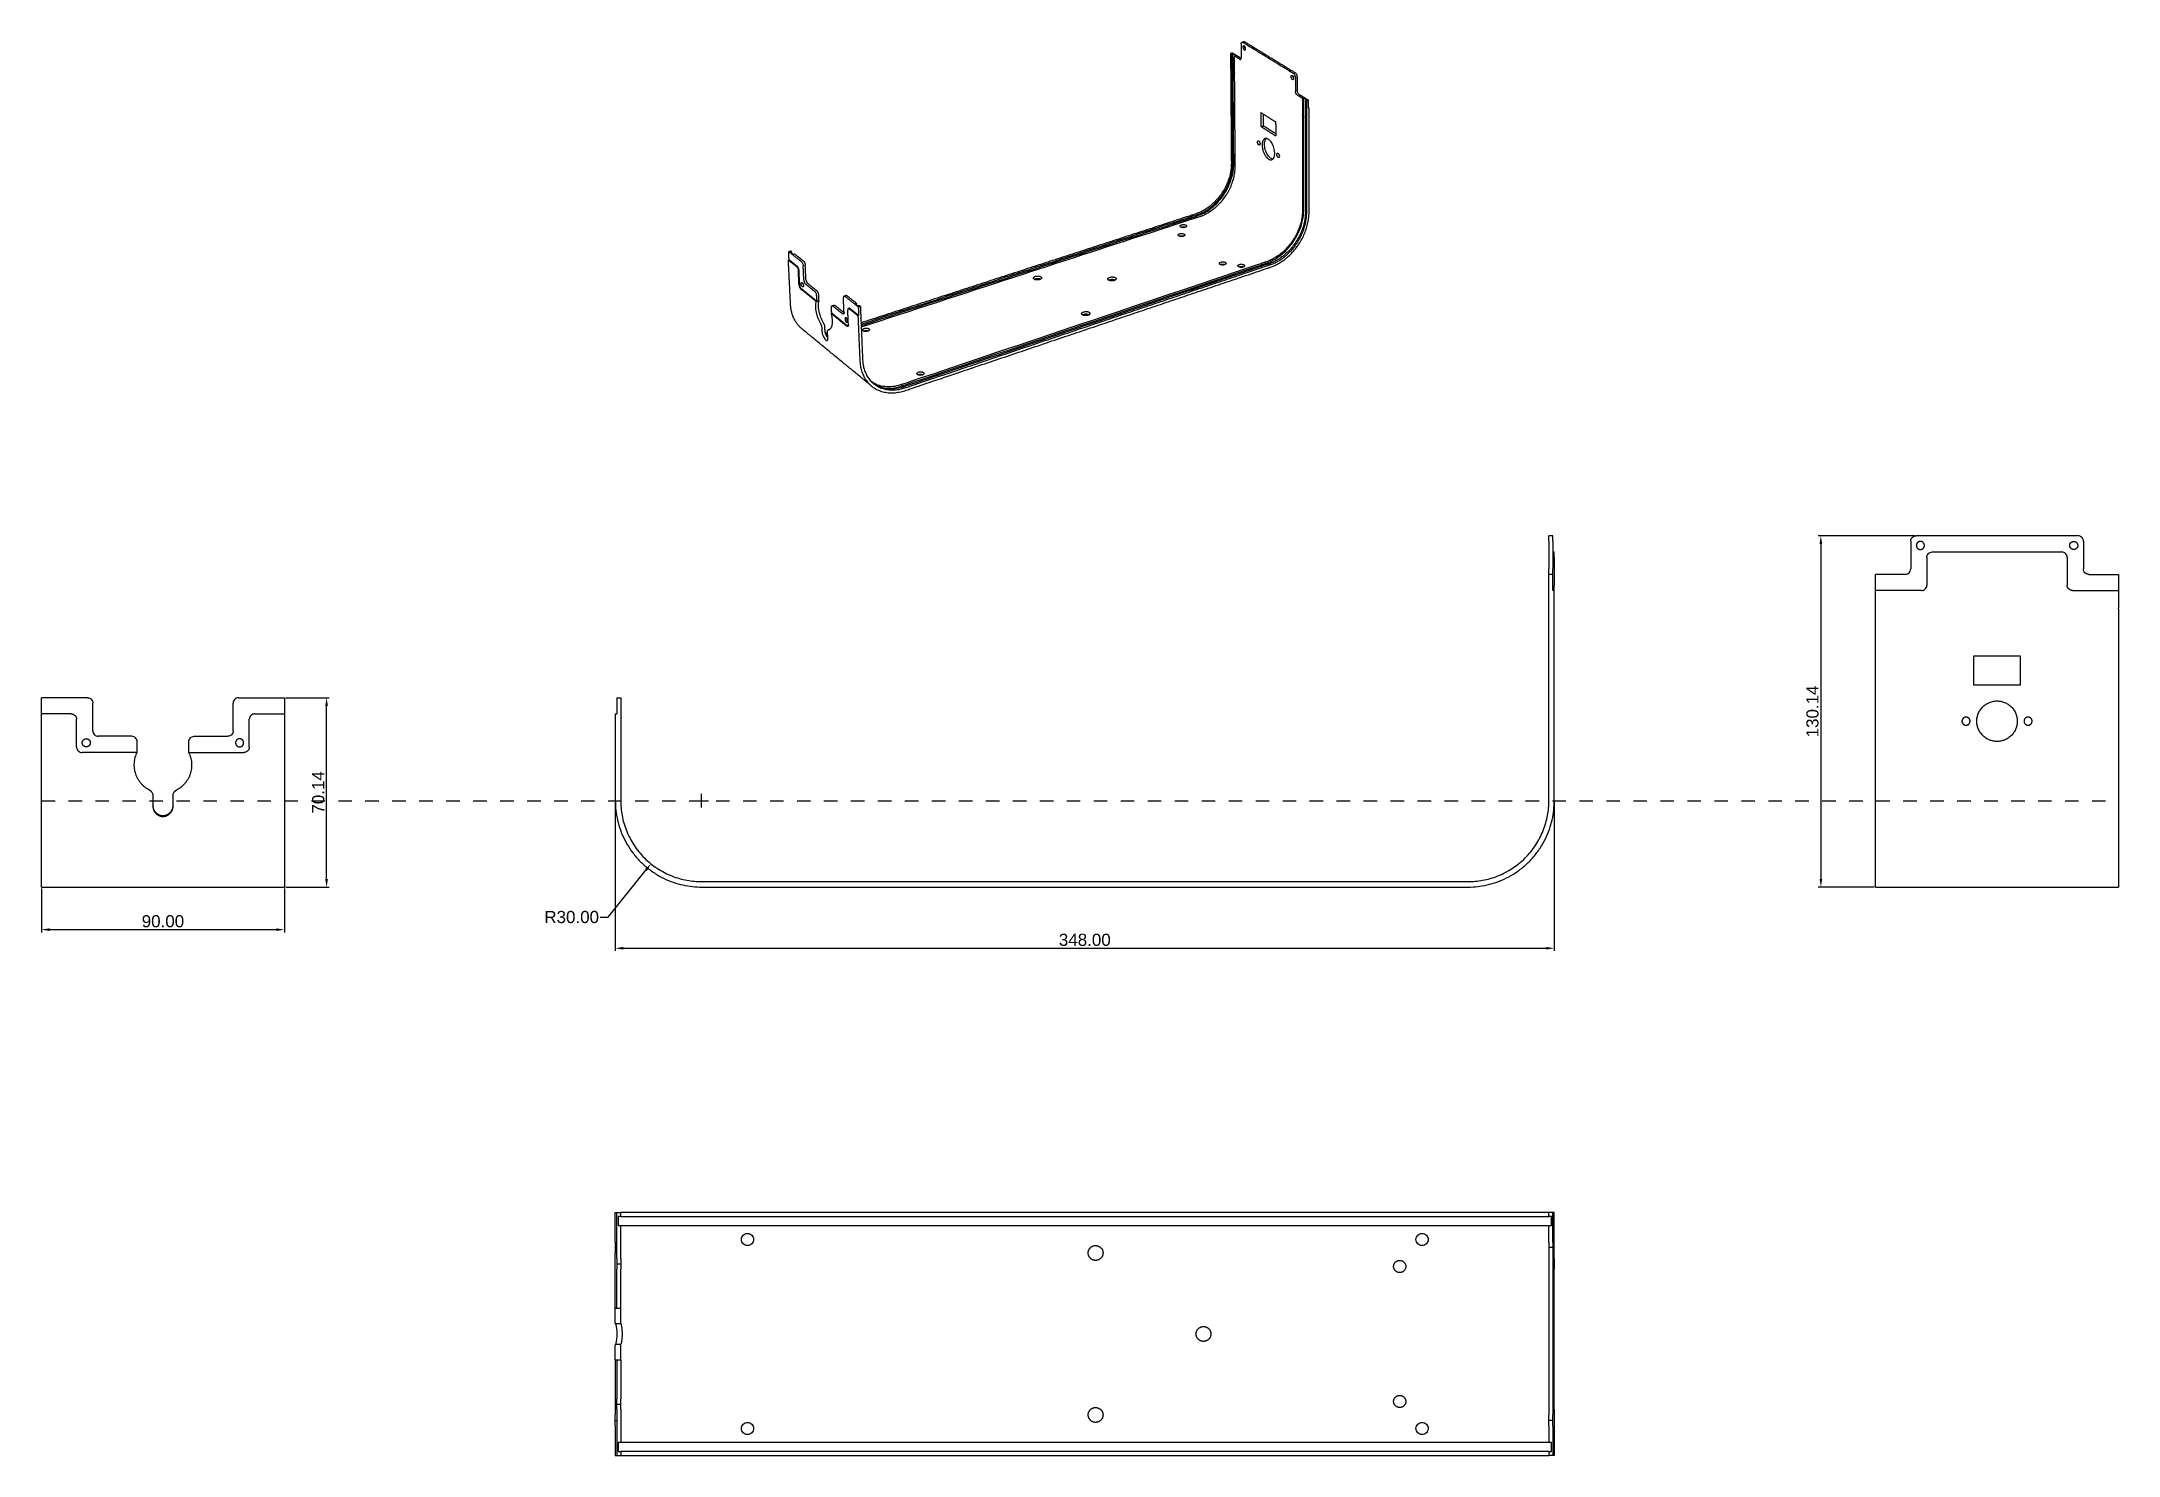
# Model space of a CAD drawing. Header units: millimetres. Extents: x 1430 to 4127, y -46 to 522.
# Drawn here: x 3357 to 4127, y -2 to 522 of the extents above; entities that cross this region are included whole.
import ezdxf

# ---------------------------------------------------------------- set-up
doc = ezdxf.new("R2010")
doc.units = ezdxf.units.MM
doc.header["$MEASUREMENT"] = 0
doc.linetypes.add('Tratteggiato', pattern=[10, 5, -5])
for name, color, linetype, true_color in [('2D', 7, 'Continuous', 0xfcfcfc), ('assi', 4, 'Tratteggiato', 0x00ffff), ('Quote e info', 96, 'Continuous', 0x007f00)]:
    doc.layers.add(name, color=color, linetype=linetype, true_color=true_color)
doc.styles.add('Arial', font='arial.ttf')
doc.dimstyles.new('Millimetro Piccolo', dxfattribs={"dimtxt": 4.5, "dimasz": 3, "dimexe": 1, "dimexo": 0.5, "dimgap": 0.8, "dimtad": 1, "dimtoh": 1, "dimzin": 1, "dimdsep": 46, "dimtxsty": 'Arial', "dimcen": 2.5, "dimadec": 1, "dimazin": 0, "dimtfac": 1, "dimtdec": 4, "dimtix": 1, "dimtmove": 1, "dimatfit": 3, "dimfxl": 1, "dimtolj": 1, "dimtzin": 1, "dimarcsym": 0})

msp = doc.modelspace()

# ---------------------------------------------------------------- blocks, each defined once
blk = doc.blocks.new('*D9')
at = {"layer": 'Defpoints', "color": 0, "transparency": 16777216}
for p in [(3601.88, 240.32), (3583.1, 216.93)]:
    blk.add_point(p, dxfattribs=at)
at = {"layer": 'Quote e info', "color": 0, "lineweight": -2, "transparency": 16777216}
for p, q in [((3599.38, 240.32), (3604.38, 240.32)), ((3601.88, 237.82), (3601.88, 242.82)), ((3567.25, 197.2), (3581.22, 214.59)), ((3564.25, 197.2), (3567.25, 197.2))]:
    blk.add_line(p, q, dxfattribs=at)
at = {"layer": 'Quote e info', "color": 0, "transparency": 16777216}
blk.add_solid([(3580.83, 214.91), (3581.61, 214.28), (3583.1, 216.93)], dxfattribs=at)
at = {"layer": 'Quote e info', "color": 0, "transparency": 16777216, "insert": (3553.71, 197.2), "char_height": 4.5, "attachment_point": 5, "style": 'Arial'}
blk.add_mtext('\\A1;R30.00', dxfattribs=at)
blk = doc.blocks.new('*D10')
at = {"layer": 'Defpoints', "color": 0, "transparency": 16777216}
for p in [(3447.22, 278.46), (3462.87, 278.46), (3447.22, 208.32)]:
    blk.add_point(p, dxfattribs=at)
at = {"layer": 'Quote e info', "color": 0, "lineweight": -2, "transparency": 16777216}
for p, q in [((3447.72, 278.46), (3463.87, 278.46)), ((3462.87, 211.32), (3462.87, 275.46)), ((3447.72, 208.32), (3463.87, 208.32))]:
    blk.add_line(p, q, dxfattribs=at)
at = {"layer": 'Quote e info', "color": 0, "transparency": 16777216}
for points in [[(3462.37, 275.46), (3463.37, 275.46), (3462.87, 278.46)], [(3462.37, 211.32), (3463.37, 211.32), (3462.87, 208.32)]]:
    blk.add_solid(points, dxfattribs=at)
at = {"layer": 'Quote e info', "color": 0, "transparency": 16777216, "insert": (3459.78, 243.39), "char_height": 4.5, "attachment_point": 5, "rotation": 90, "style": 'Arial'}
blk.add_mtext('\\A1;70.14', dxfattribs=at)
blk = doc.blocks.new('*D11')
at = {"layer": 'Defpoints', "color": 0, "transparency": 16777216}
for p in [(4051.98, 338.46), (4016.69, 208.32), (4036.98, 208.32)]:
    blk.add_point(p, dxfattribs=at)
at = {"layer": 'Quote e info', "color": 0, "lineweight": -2, "transparency": 16777216}
for p, q in [((4051.48, 338.46), (4015.69, 338.46)), ((4016.69, 335.46), (4016.69, 211.32)), ((4036.48, 208.32), (4015.69, 208.32))]:
    blk.add_line(p, q, dxfattribs=at)
at = {"layer": 'Quote e info', "color": 0, "transparency": 16777216}
for points in [[(4016.19, 335.46), (4017.19, 335.46), (4016.69, 338.46)], [(4016.19, 211.32), (4017.19, 211.32), (4016.69, 208.32)]]:
    blk.add_solid(points, dxfattribs=at)
at = {"layer": 'Quote e info', "color": 0, "transparency": 16777216, "insert": (4013.59, 273.39), "char_height": 4.5, "attachment_point": 5, "rotation": 90, "style": 'Arial'}
blk.add_mtext('\\A1;130.14', dxfattribs=at)
blk = doc.blocks.new('*D12')
at = {"layer": 'Defpoints', "color": 0, "transparency": 16777216}
for p in [(3569.88, 240.32), (3917.88, 240.32), (3917.88, 185.65)]:
    blk.add_point(p, dxfattribs=at)
at = {"layer": 'Quote e info', "color": 0, "lineweight": -2, "transparency": 16777216}
for p, q in [((3569.88, 239.82), (3569.88, 184.65)), ((3917.88, 239.82), (3917.88, 184.65)), ((3572.88, 185.65), (3914.88, 185.65))]:
    blk.add_line(p, q, dxfattribs=at)
at = {"layer": 'Quote e info', "color": 0, "transparency": 16777216}
for points in [[(3572.88, 186.15), (3572.88, 185.15), (3569.88, 185.65)], [(3914.88, 186.15), (3914.88, 185.15), (3917.88, 185.65)]]:
    blk.add_solid(points, dxfattribs=at)
at = {"layer": 'Quote e info', "color": 0, "transparency": 16777216, "insert": (3743.88, 188.75), "char_height": 4.5, "attachment_point": 5, "style": 'Arial'}
blk.add_mtext('\\A1;348.00', dxfattribs=at)
blk = doc.blocks.new('*D13')
at = {"layer": 'Defpoints', "color": 0, "transparency": 16777216}
for p in [(3357.22, 208.32), (3447.22, 208.32), (3447.22, 192.54)]:
    blk.add_point(p, dxfattribs=at)
at = {"layer": 'Quote e info', "color": 0, "lineweight": -2, "transparency": 16777216}
for p, q in [((3357.22, 207.82), (3357.22, 191.54)), ((3447.22, 207.82), (3447.22, 191.54)), ((3360.22, 192.54), (3444.22, 192.54))]:
    blk.add_line(p, q, dxfattribs=at)
at = {"layer": 'Quote e info', "color": 0, "transparency": 16777216}
for points in [[(3360.22, 193.04), (3360.22, 192.04), (3357.22, 192.54)], [(3444.22, 193.04), (3444.22, 192.04), (3447.22, 192.54)]]:
    blk.add_solid(points, dxfattribs=at)
at = {"layer": 'Quote e info', "color": 0, "transparency": 16777216, "insert": (3402.22, 195.64), "char_height": 4.5, "attachment_point": 5, "style": 'Arial'}
blk.add_mtext('\\A1;90.00', dxfattribs=at)

# ---------------------------------------------------------------- dimensions: what is measured, and where the dimension line sits
at = {"layer": 'Quote e info'}
for base, p1, p2, picture, middle in [((4016.687, 208.321), (4051.984, 338.465), (4036.984, 208.321), '*D11', (4013.588, 273.393)), ((3462.873, 278.465), (3447.223, 208.321), (3447.223, 278.465), '*D10', (3459.776, 243.393))]:
    dim = msp.add_linear_dim(base=base, p1=p1, p2=p2, angle=90, dimstyle='Millimetro Piccolo', dxfattribs=at)
    dim.commit()
    dim.dimension.update_dxf_attribs({"geometry": picture, "text_midpoint": middle})
dim = msp.add_radius_dim(center=(3601.882, 240.321), mpoint=(3583.096, 216.931), dimstyle='Millimetro Piccolo', override={"dimtad": 0, "dimtofl": 0}, dxfattribs=at)
dim.commit()
dim.dimension.update_dxf_attribs({"geometry": '*D9', "text_midpoint": (3567.246, 197.197), "dimtype": 164})
for base, p1, p2, picture, middle in [((3917.882, 185.651), (3569.882, 240.321), (3917.882, 240.321), '*D12', (3743.882, 188.75)), ((3447.223, 192.541), (3357.223, 208.321), (3447.223, 208.321), '*D13', (3402.223, 195.638))]:
    dim = msp.add_linear_dim(base=base, p1=p1, p2=p2, dimstyle='Millimetro Piccolo', dxfattribs=at)
    dim.commit()
    dim.dimension.update_dxf_attribs({"geometry": picture, "text_midpoint": middle})

# ---------------------------------------------------------------- linework, layer by layer
at = {"layer": '2D'}
for points, knots in [([(3660.991, 416.387), (3698.82, 428.707), (3737.818, 441.408), (3777.923, 454.469), (3780.78, 455.4), (3783.006, 456.125), (3784.255, 456.532), (3784.995, 456.773), (3785.242, 456.853), (3785.418, 456.91), (3786.351, 457.216), (3788.022, 457.943), (3790.708, 459.631), (3793.492, 462.149), (3796.077, 465.6), (3797.961, 469.456), (3798.908, 473.041), (3799.09, 475.372), (3799.081, 476.375), (3799.079, 476.611), (3799.078, 476.838), (3799.075, 477.292), (3799.07, 477.966), (3798.98, 491.262), (3798.891, 504.268), (3798.805, 516.96)], [0, 0, 0, 0, 119.3533342, 123.0406326, 126.5341734, 128.3686419, 130.0636373, 130.4746365, 130.7039468, 130.842548, 131.0290953, 133.6511788, 136.2917777, 140.5209216, 144.8556142, 149.1686005, 153.3375172, 155.9227088, 156.1603216, 156.3474326, 156.6298255, 156.8412727, 157.7106601, 158.6507485, 196.7299843, 196.7299843, 196.7299843, 196.7299843]), ([(3803.437, 518.936), (3803.438, 518.847), (3803.425, 518.713), (3803.359, 518.556), (3803.286, 518.47), (3803.191, 518.424), (3803.049, 518.43), (3802.912, 518.519), (3802.777, 518.666), (3802.623, 518.921), (3802.53, 519.215), (3802.504, 519.518), (3802.52, 519.7), (3802.572, 519.861), (3802.655, 519.976), (3802.78, 520.026), (3802.904, 520.002), (3803.031, 519.928), (3803.162, 519.79), (3803.281, 519.596), (3803.373, 519.369), (3803.425, 519.145), (3803.437, 518.998), (3803.437, 518.936)], [0, 0, 0, 0, 0.2690812, 0.3970013, 0.5051914, 0.6031049, 0.7051466, 0.9204028, 1.0754367, 1.3054292, 1.806215, 1.9930624, 2.2140822, 2.3498102, 2.4981567, 2.6288306, 2.7357137, 2.8654119, 3.0683604, 3.2984796, 3.5462168, 3.7996844, 3.9866725, 3.9866725, 3.9866725, 3.9866725]), ([(3660.97, 416.887), (3679.503, 422.918), (3714.871, 434.43), (3755.213, 447.56), (3777.939, 454.957), (3784.089, 456.959), (3785.324, 457.36), (3785.701, 457.485), (3785.874, 457.547), (3786.048, 457.61), (3786.236, 457.682), (3786.483, 457.779), (3786.932, 457.968), (3787.419, 458.195), (3787.901, 458.442), (3788.356, 458.688), (3788.918, 459.019), (3789.638, 459.485), (3790.397, 460.03), (3791.187, 460.663), (3791.952, 461.343), (3792.688, 462.066), (3793.394, 462.831), (3794.29, 463.902), (3795.314, 465.323), (3796.409, 467.193), (3797.303, 469.149), (3797.981, 471.155), (3798.439, 473.171), (3798.617, 474.782), (3798.642, 475.818), (3798.639, 476.211), (3798.637, 476.462), (3798.636, 476.697), (3798.633, 477.151), (3798.628, 477.825), (3798.551, 489.027), (3798.475, 499.94), (3798.402, 510.539)], [0, 0, 0, 0, 58.4677683, 111.5823591, 127.2773516, 130.1638796, 130.9873029, 131.1709226, 131.3553063, 131.5404172, 131.726217, 131.9593793, 132.3345357, 133.1882846, 133.5720912, 133.9585984, 134.7392199, 135.5294002, 136.5294732, 137.5418524, 138.5651104, 139.5978671, 140.6382871, 141.684468, 143.7860532, 145.8869052, 148.1788162, 150.2285489, 152.2327508, 154.3706791, 155.0823849, 155.3406177, 155.5516972, 155.8338051, 156.0453419, 156.9148192, 157.8550583, 189.6531031, 189.6531031, 189.6531031, 189.6531031]), ([(3661.014, 415.852), (3679.852, 421.991), (3715.533, 433.619), (3756.191, 446.87), (3778.927, 454.279), (3785.081, 456.285), (3786.316, 456.687), (3786.693, 456.811), (3786.867, 456.874), (3787.041, 456.937), (3787.229, 457.009), (3787.475, 457.106), (3787.925, 457.295), (3788.412, 457.523), (3788.894, 457.77), (3789.349, 458.017), (3789.912, 458.348), (3790.632, 458.814), (3791.391, 459.36), (3792.182, 459.994), (3792.947, 460.674), (3793.684, 461.399), (3794.39, 462.164), (3795.287, 463.236), (3796.312, 464.658), (3797.408, 466.53), (3798.303, 468.487), (3798.981, 470.495), (3799.439, 472.512), (3799.619, 474.125), (3799.644, 475.162), (3799.641, 475.555), (3799.639, 475.806), (3799.637, 476.041), (3799.634, 476.496), (3799.63, 477.17), (3799.555, 488.38), (3799.483, 499.301), (3799.412, 509.907)], [0, 0, 0, 0, 59.4379187, 112.584653, 128.288771, 131.1769588, 132.0008548, 132.184581, 132.3690733, 132.5542948, 132.7402071, 132.9735126, 133.3489041, 134.2032089, 134.5872742, 134.9740473, 135.7552209, 136.5459791, 137.5468082, 138.5599774, 139.5840558, 140.6176592, 141.6589479, 142.7060151, 144.8094064, 146.9120773, 149.2059585, 151.2574125, 153.2632322, 155.4027807, 156.1149947, 156.3734079, 156.5846345, 156.8669392, 157.0786235, 157.9487076, 158.8896031, 190.710075, 190.710075, 190.710075, 190.710075]), ([(3820.333, 508.539), (3820.333, 508.476), (3820.345, 508.327), (3820.399, 508.1), (3820.492, 507.869), (3820.614, 507.671), (3820.748, 507.531), (3820.88, 507.453), (3821.006, 507.429), (3821.137, 507.475), (3821.223, 507.593), (3821.272, 507.735), (3821.293, 507.898), (3821.285, 508.142), (3821.221, 508.411), (3821.11, 508.657), (3821.003, 508.82), (3820.896, 508.937), (3820.781, 509.018), (3820.665, 509.056), (3820.543, 509.043), (3820.444, 508.965), (3820.378, 508.845), (3820.341, 508.702), (3820.333, 508.596), (3820.333, 508.539)], [0, 0, 0, 0, 0.1893081, 0.4463763, 0.6983428, 0.9332837, 1.1415602, 1.2753793, 1.3859395, 1.5203735, 1.6713346, 1.8088278, 1.9720919, 2.1583434, 2.5433872, 2.7923786, 2.966635, 3.1256883, 3.2671057, 3.3842989, 3.4863686, 3.6253922, 3.7478265, 3.8935486, 4.0658451, 4.0658451, 4.0658451, 4.0658451]), ([(3822.632, 508.543), (3822.632, 508.611), (3822.623, 508.75), (3822.573, 509.03), (3822.461, 509.362), (3822.29, 509.656), (3822.125, 509.839), (3822.037, 509.908), (3821.992, 509.936)], [0, 0, 0, 0, 0.2041863, 0.4165296, 0.8498607, 1.2527053, 1.42923, 1.5872316, 1.5872316, 1.5872316, 1.5872316]), ([(3668.947, 393.277), (3670.058, 393.094), (3672.42, 393.038), (3674.803, 393.56), (3676.106, 393.999), (3676.59, 394.162), (3677.261, 394.388), (3678.252, 394.721), (3721.462, 409.267), (3764.999, 423.922), (3808.686, 438.627), (3809.95, 439.053), (3810.728, 439.315), (3811.022, 439.414), (3811.915, 439.713), (3813.438, 440.367), (3816.032, 441.929), (3818.922, 444.424), (3821.718, 448.006), (3823.768, 452.054), (3824.825, 455.845), (3825.045, 458.293), (3825.043, 459.385), (3825.043, 459.625), (3825.043, 459.856), (3825.043, 460.318), (3825.042, 461.004), (3825.039, 474.543), (3825.036, 487.787), (3825.033, 500.711)], [0, 0, 0, 0, 3.3752747, 7.0330027, 7.2695523, 7.5017011, 8.5654415, 9.3942655, 10.6365449, 145.3439582, 147.2055978, 148.9256449, 149.3427099, 149.6690593, 149.8578105, 152.1666747, 154.6296855, 158.9189871, 163.5634008, 168.1990451, 172.4664909, 175.3086763, 175.5505712, 175.7410487, 176.0285253, 176.2437791, 177.1288236, 178.0858519, 216.8598161, 216.8598161, 216.8598161, 216.8598161]), ([(3823.275, 502.01), (3823.23, 502.038), (3823.142, 502.107), (3822.977, 502.291), (3822.807, 502.585), (3822.672, 502.982), (3822.636, 503.265), (3822.636, 503.403)], [0, 0, 0, 0, 0.1584457, 0.3353315, 0.7384574, 1.1714156, 1.5870832, 1.5870832, 1.5870832, 1.5870832]), ([(3824.584, 494.167), (3824.587, 483.375), (3824.591, 472.263), (3824.596, 460.857), (3824.596, 460.171), (3824.596, 459.709), (3824.596, 459.469), (3824.596, 459.198), (3824.595, 457.936), (3824.302, 455.293), (3823.073, 451.417), (3820.906, 447.505), (3818.519, 444.671), (3816.31, 442.739), (3814.622, 441.556), (3812.908, 440.622), (3811.734, 440.141), (3811.019, 439.901), (3810.726, 439.802), (3809.948, 439.541), (3808.684, 439.116), (3764.991, 424.417), (3721.448, 409.769), (3678.232, 395.231), (3677.242, 394.898), (3676.57, 394.672), (3676.063, 394.501), (3675.809, 394.416), (3674.672, 394.057), (3672.669, 393.631), (3669.824, 393.615), (3667.178, 394.208), (3665.607, 394.996), (3664.889, 395.483)], [0, 0, 0, 0, 32.3770825, 33.3342658, 34.2194034, 34.4347487, 34.7219357, 34.9368134, 35.2476686, 38.509143, 42.8805215, 47.3809493, 51.8607155, 53.9426637, 56.1726866, 58.035773, 59.7880666, 59.9738012, 60.2986979, 60.7165208, 62.4361487, 64.2980026, 199.0147516, 200.2570594, 201.0860492, 202.1492445, 202.3822821, 202.693504, 202.9513077, 205.959859, 208.8095674, 211.4358892, 214.0396094, 214.0396094, 214.0396094, 214.0396094]), ([(3825.64, 493.507), (3825.641, 482.707), (3825.642, 471.587), (3825.643, 460.173), (3825.643, 459.486), (3825.643, 459.023), (3825.643, 458.784), (3825.643, 458.513), (3825.642, 457.249), (3825.348, 454.604), (3824.118, 450.725), (3821.949, 446.81), (3819.56, 443.973), (3817.35, 442.039), (3815.661, 440.854), (3813.946, 439.919), (3812.772, 439.437), (3812.056, 439.197), (3811.763, 439.098), (3810.984, 438.836), (3809.72, 438.41), (3766.005, 423.685), (3722.441, 409.01), (3679.203, 394.445), (3678.213, 394.112), (3677.533, 393.883), (3677.016, 393.709), (3676.746, 393.618), (3675.554, 393.244), (3673.433, 392.809), (3670.423, 392.854), (3667.659, 393.589), (3666.059, 394.509), (3665.347, 395.059)], [0, 0, 0, 0, 32.4003437, 33.3582076, 34.2439741, 34.4594723, 34.7468633, 34.9618936, 35.2729701, 38.53695, 42.9120413, 47.4164443, 51.9000725, 53.9837135, 56.2154336, 58.0798167, 59.8332037, 60.0190465, 60.3441321, 60.762198, 62.4828276, 64.3457684, 199.1477026, 200.390856, 201.2204107, 202.2843311, 202.5434319, 202.8548833, 203.1383258, 206.2922239, 209.3173451, 212.1072218, 214.8052464, 214.8052464, 214.8052464, 214.8052464]), ([(3809.608, 483.195), (3809.607, 483.488), (3809.637, 483.924), (3809.763, 484.456), (3809.892, 484.804), (3810.048, 485.087), (3810.237, 485.319), (3810.439, 485.487), (3810.677, 485.608), (3810.937, 485.665), (3811.227, 485.656), (3811.511, 485.583), (3811.907, 485.4), (3812.399, 485.025), (3812.947, 484.389), (3813.429, 483.597), (3813.827, 482.692), (3814.108, 481.753), (3814.266, 480.809), (3814.296, 479.92), (3814.207, 479.232), (3814.053, 478.733), (3813.904, 478.414), (3813.718, 478.148), (3813.5, 477.944), (3813.241, 477.795), (3812.938, 477.726), (3812.618, 477.745), (3812.302, 477.838), (3811.981, 478.005), (3811.644, 478.252), (3811.317, 478.569), (3810.875, 479.105), (3810.41, 479.876), (3809.973, 480.929), (3809.687, 482.043), (3809.609, 482.818), (3809.608, 483.195)], [0, 0, 0, 0, 0.8799193, 1.3037875, 1.6371459, 1.9913092, 2.2694448, 2.5292458, 2.7771276, 3.064663, 3.3208974, 3.6410919, 3.9410407, 4.6234741, 5.4843538, 6.4482822, 7.3982416, 8.4438212, 9.3836411, 10.2620777, 11.1071368, 11.4549966, 11.8247024, 12.1596475, 12.4248662, 12.7165769, 13.0452676, 13.3461254, 13.6710364, 14.0294156, 14.425256, 14.9222008, 15.3955703, 16.5042608, 17.6134056, 18.8100835, 19.9425606, 19.9425606, 19.9425606, 19.9425606]), ([(3810.499, 483.478), (3810.498, 483.596), (3810.504, 483.825), (3810.546, 484.267), (3810.65, 484.764), (3810.866, 485.275), (3811.074, 485.544), (3811.192, 485.65)], [0, 0, 0, 0, 0.3521796, 0.6872111, 1.3324124, 1.8685828, 2.3423423, 2.3423423, 2.3423423, 2.3423423]), ([(3808.372, 483.261), (3808.425, 483.226), (3808.52, 483.187), (3808.651, 483.219), (3808.755, 483.31), (3808.821, 483.479), (3808.84, 483.703), (3808.815, 483.943), (3808.743, 484.201), (3808.632, 484.437), (3808.49, 484.629), (3808.337, 484.755), (3808.155, 484.804), (3807.999, 484.705), (3807.929, 484.539), (3807.895, 484.337), (3807.913, 484.101), (3807.973, 483.84), (3808.077, 483.598), (3808.213, 483.394), (3808.316, 483.296), (3808.372, 483.261)], [0, 0, 0, 0, 0.1924783, 0.2892584, 0.390574, 0.5995964, 0.8172493, 1.0652616, 1.3177342, 1.6215745, 1.8410651, 2.030605, 2.2117211, 2.3771335, 2.5391705, 2.744719, 2.9887348, 3.2409218, 3.5487267, 3.7745188, 3.9723712, 3.9723712, 3.9723712, 3.9723712]), ([(3813.589, 478.031), (3813.4, 478.053), (3813.004, 478.191), (3812.456, 478.587), (3811.929, 479.163), (3811.45, 479.895), (3811.046, 480.74), (3810.742, 481.646), (3810.549, 482.564), (3810.5, 483.179), (3810.499, 483.478)], [0, 0, 0, 0, 0.5695093, 1.2387374, 2.0150473, 2.9027088, 3.8573091, 4.8172798, 5.7663356, 6.6648079, 6.6648079, 6.6648079, 6.6648079]), ([(3815.532, 478.654), (3815.586, 478.619), (3815.682, 478.58), (3815.815, 478.611), (3815.921, 478.702), (3815.988, 478.871), (3816.008, 479.097), (3815.982, 479.338), (3815.91, 479.598), (3815.798, 479.835), (3815.654, 480.028), (3815.499, 480.156), (3815.316, 480.207), (3815.157, 480.107), (3815.086, 479.941), (3815.051, 479.738), (3815.069, 479.501), (3815.129, 479.238), (3815.234, 478.994), (3815.371, 478.789), (3815.476, 478.69), (3815.532, 478.654)], [0, 0, 0, 0, 0.1950344, 0.2929973, 0.3951922, 0.605363, 0.8240567, 1.0733927, 1.3274543, 1.6336261, 1.8552025, 2.0469545, 2.2305015, 2.3975442, 2.5605021, 2.7670288, 3.0122998, 3.2660063, 3.5760677, 3.8039, 4.0039463, 4.0039463, 4.0039463, 4.0039463]), ([(3778.694, 449.56), (3778.774, 449.505), (3778.981, 449.409), (3779.328, 449.332), (3779.725, 449.309), (3780.109, 449.345), (3780.452, 449.436), (3780.69, 449.553), (3780.83, 449.673), (3780.898, 449.769), (3780.93, 449.862), (3780.93, 449.973), (3780.871, 450.099), (3780.752, 450.211), (3780.586, 450.309), (3780.289, 450.419), (3779.843, 450.483), (3779.383, 450.454), (3779.049, 450.371), (3778.84, 450.289), (3778.672, 450.191), (3778.551, 450.073), (3778.486, 449.942), (3778.486, 449.801), (3778.563, 449.664), (3778.646, 449.594), (3778.694, 449.56)], [0, 0, 0, 0, 0.2907191, 0.6790027, 1.0598863, 1.4825824, 1.830511, 2.1225997, 2.2731258, 2.3783427, 2.4736664, 2.5639062, 2.7071636, 2.8785769, 3.0492341, 3.2825318, 3.8260597, 4.3918112, 4.6564007, 4.8564647, 5.0634347, 5.2361154, 5.3596201, 5.4956444, 5.6422824, 5.8197252, 5.8197252, 5.8197252, 5.8197252]), ([(3780.373, 449.42), (3780.324, 449.433), (3780.221, 449.458), (3780.003, 449.493), (3779.718, 449.508), (3779.38, 449.481), (3779.161, 449.432), (3779.056, 449.399)], [0, 0, 0, 0, 0.1519545, 0.3170917, 0.6625929, 1.0044167, 1.3341374, 1.3341374, 1.3341374, 1.3341374]), ([(3779.746, 453.645), (3779.627, 453.605), (3779.455, 453.531), (3779.28, 453.375), (3779.189, 453.211), (3779.233, 452.974), (3779.451, 452.818), (3779.706, 452.7), (3780.018, 452.631), (3780.373, 452.603), (3780.745, 452.627), (3781.062, 452.697), (3781.331, 452.805), (3781.525, 452.935), (3781.648, 453.116), (3781.634, 453.305), (3781.523, 453.447), (3781.345, 453.575), (3781.078, 453.678), (3780.742, 453.743), (3780.377, 453.757), (3780.041, 453.724), (3779.832, 453.673), (3779.746, 453.645)], [0, 0, 0, 0, 0.3788835, 0.5529086, 0.6972399, 0.923556, 1.2250013, 1.4517018, 1.7909902, 2.1576238, 2.5320964, 2.8952576, 3.1369405, 3.3941354, 3.5924488, 3.7706215, 3.9256403, 4.1203356, 4.4281526, 4.7755987, 5.145537, 5.5183821, 5.7887245, 5.7887245, 5.7887245, 5.7887245]), ([(3638.9, 439.953), (3638.941, 439.92), (3639.02, 439.842), (3639.17, 439.64), (3639.329, 439.327), (3639.462, 438.913), (3639.506, 438.62), (3639.513, 438.476)], [0, 0, 0, 0, 0.1552667, 0.3339621, 0.7511181, 1.2041885, 1.6367029, 1.6367029, 1.6367029, 1.6367029]), ([(3793.977, 439.019), (3794.059, 438.963), (3794.27, 438.865), (3794.623, 438.785), (3795.026, 438.761), (3795.414, 438.798), (3795.761, 438.892), (3796, 439.012), (3796.14, 439.135), (3796.206, 439.235), (3796.237, 439.33), (3796.234, 439.444), (3796.173, 439.573), (3796.05, 439.688), (3795.88, 439.788), (3795.577, 439.902), (3795.124, 439.967), (3794.659, 439.937), (3794.321, 439.853), (3794.111, 439.769), (3793.942, 439.668), (3793.822, 439.546), (3793.758, 439.411), (3793.761, 439.267), (3793.842, 439.127), (3793.927, 439.054), (3793.977, 439.019)], [0, 0, 0, 0, 0.2976691, 0.6931785, 1.0796611, 1.5072987, 1.8584925, 2.1530373, 2.3050483, 2.4117135, 2.5089444, 2.601637, 2.7494445, 2.9259932, 3.1010511, 3.3394407, 3.8921272, 4.4647728, 4.7318961, 4.93367, 5.1423951, 5.3169513, 5.4426016, 5.5822927, 5.7336099, 5.9162461, 5.9162461, 5.9162461, 5.9162461]), ([(3795.695, 438.88), (3795.642, 438.896), (3795.533, 438.925), (3795.303, 438.964), (3795.002, 438.982), (3794.646, 438.954), (3794.416, 438.901), (3794.31, 438.865)], [0, 0, 0, 0, 0.165745, 0.3378203, 0.6998187, 1.0694909, 1.4057686, 1.4057686, 1.4057686, 1.4057686]), ([(3801.164, 438.964), (3801.043, 438.923), (3800.87, 438.846), (3800.695, 438.683), (3800.607, 438.512), (3800.66, 438.268), (3800.885, 438.107), (3801.149, 437.984), (3801.468, 437.912), (3801.83, 437.882), (3802.208, 437.907), (3802.531, 437.98), (3802.802, 438.092), (3802.997, 438.228), (3803.116, 438.417), (3803.096, 438.611), (3802.98, 438.758), (3802.795, 438.891), (3802.52, 438.998), (3802.176, 439.065), (3801.804, 439.081), (3801.462, 439.046), (3801.25, 438.993), (3801.164, 438.964)], [0, 0, 0, 0, 0.3833621, 0.559884, 0.7075899, 0.9431318, 1.2568886, 1.4909532, 1.8391902, 2.213589, 2.5944669, 2.9626369, 3.2071849, 3.467612, 3.6701921, 3.8554169, 4.0173408, 4.2196275, 4.5371303, 4.893227, 5.2705829, 5.6494613, 5.9234266, 5.9234266, 5.9234266, 5.9234266]), ([(3637.105, 438.141), (3637.145, 438.108), (3637.224, 438.03), (3637.374, 437.829), (3637.532, 437.516), (3637.664, 437.102), (3637.709, 436.81), (3637.716, 436.667)], [0, 0, 0, 0, 0.1548939, 0.3331964, 0.7494549, 1.2014905, 1.6328872, 1.6328872, 1.6328872, 1.6328872]), ([(3637.97, 436.746), (3637.967, 436.817), (3637.952, 436.96), (3637.897, 437.249), (3637.786, 437.596), (3637.628, 437.908), (3637.478, 438.11), (3637.399, 438.188), (3637.359, 438.22)], [0, 0, 0, 0, 0.2106031, 0.4313615, 0.8833414, 1.2995253, 1.4778184, 1.6327389, 1.6327389, 1.6327389, 1.6327389]), ([(3637.969, 431.402), (3637.972, 431.332), (3637.987, 431.19), (3638.042, 430.9), (3638.153, 430.554), (3638.311, 430.241), (3638.46, 430.039), (3638.539, 429.96), (3638.58, 429.928)], [0, 0, 0, 0, 0.2100958, 0.4304681, 0.8820999, 1.2986986, 1.4774422, 1.6329007, 1.6329007, 1.6329007, 1.6329007]), ([(3638.833, 430.008), (3638.793, 430.041), (3638.714, 430.12), (3638.565, 430.322), (3638.407, 430.634), (3638.274, 431.048), (3638.23, 431.339), (3638.222, 431.483)], [0, 0, 0, 0, 0.1554849, 0.3342188, 0.750743, 1.2023189, 1.6327523, 1.6327523, 1.6327523, 1.6327523]), ([(3639.614, 431.143), (3639.611, 431.208), (3639.594, 431.362), (3639.537, 431.598), (3639.454, 431.822), (3639.352, 432.02), (3639.247, 432.169), (3639.133, 432.274), (3639.024, 432.329), (3638.901, 432.316), (3638.822, 432.211), (3638.783, 432.087), (3638.764, 431.93), (3638.774, 431.687), (3638.831, 431.407), (3638.93, 431.143), (3639.024, 430.96), (3639.118, 430.822), (3639.217, 430.717), (3639.325, 430.647), (3639.45, 430.634), (3639.544, 430.72), (3639.591, 430.836), (3639.616, 430.979), (3639.617, 431.085), (3639.614, 431.143)], [0, 0, 0, 0, 0.1955829, 0.4638323, 0.727103, 0.9121561, 1.1312642, 1.2689223, 1.3755698, 1.4897286, 1.6160482, 1.739065, 1.8924378, 2.076653, 2.4758979, 2.7389444, 2.923884, 3.0916692, 3.237856, 3.354927, 3.4737392, 3.5928829, 3.7065936, 3.8495708, 4.0243259, 4.0243259, 4.0243259, 4.0243259]), ([(3639.764, 433.196), (3639.768, 433.126), (3639.782, 432.983), (3639.837, 432.693), (3639.949, 432.346), (3640.107, 432.033), (3640.257, 431.831), (3640.337, 431.752), (3640.377, 431.719)], [0, 0, 0, 0, 0.2106607, 0.4315813, 0.8842459, 1.3017437, 1.4808819, 1.636715, 1.636715, 1.636715, 1.636715]), ([(3727.643, 434.391), (3727.548, 434.461), (3727.297, 434.583), (3726.871, 434.681), (3726.378, 434.71), (3725.897, 434.664), (3725.519, 434.563), (3725.256, 434.448), (3725.083, 434.343), (3724.947, 434.221), (3724.864, 434.097), (3724.826, 433.978), (3724.828, 433.837), (3724.902, 433.679), (3725.054, 433.539), (3725.262, 433.419), (3725.617, 433.292), (3726.156, 433.217), (3726.714, 433.254), (3727.136, 433.359), (3727.403, 433.463), (3727.62, 433.589), (3727.78, 433.739), (3727.872, 433.904), (3727.884, 434.081), (3727.8, 434.258), (3727.701, 434.348), (3727.643, 434.391)], [0, 0, 0, 0, 0.3542816, 0.8311487, 1.3034728, 1.8333326, 2.2749256, 2.4725531, 2.6922386, 2.882341, 3.0160086, 3.1367454, 3.251141, 3.4323281, 3.6484381, 3.8617595, 4.1534042, 4.7742418, 5.4842587, 5.8203296, 6.0765182, 6.3438247, 6.5685666, 6.7290913, 6.9023926, 7.0836624, 7.299856, 7.299856, 7.299856, 7.299856]), ([(3727.49, 433.516), (3727.412, 433.553), (3727.244, 433.617), (3726.868, 433.704), (3726.358, 433.735), (3725.851, 433.67), (3725.477, 433.556), (3725.313, 433.481), (3725.238, 433.439)], [0, 0, 0, 0, 0.2587331, 0.5391059, 1.155523, 1.7819962, 2.0672274, 2.3237431, 2.3237431, 2.3237431, 2.3237431]), ([(3755.243, 434.051), (3755.145, 434.121), (3754.891, 434.243), (3754.462, 434.341), (3753.967, 434.37), (3753.488, 434.324), (3753.112, 434.223), (3752.853, 434.108), (3752.683, 434.003), (3752.551, 433.88), (3752.472, 433.756), (3752.438, 433.637), (3752.445, 433.496), (3752.525, 433.338), (3752.681, 433.199), (3752.894, 433.078), (3753.252, 432.951), (3753.793, 432.876), (3754.35, 432.913), (3754.77, 433.018), (3755.034, 433.122), (3755.247, 433.248), (3755.403, 433.398), (3755.489, 433.565), (3755.494, 433.742), (3755.404, 433.918), (3755.302, 434.008), (3755.243, 434.051)], [0, 0, 0, 0, 0.3594224, 0.8402948, 1.3138289, 1.8421378, 2.2800334, 2.4752389, 2.6916748, 2.8786775, 3.0103947, 3.1301222, 3.2447462, 3.4283722, 3.6483181, 3.8649728, 4.1600405, 4.7843399, 5.4929647, 5.8264284, 6.0797182, 6.3431414, 6.564236, 6.7227238, 6.8959145, 7.0796377, 7.2996684, 7.2996684, 7.2996684, 7.2996684]), ([(3755.101, 433.165), (3755.023, 433.203), (3754.855, 433.269), (3754.479, 433.36), (3753.97, 433.395), (3753.462, 433.335), (3753.088, 433.224), (3752.922, 433.15), (3752.847, 433.109)], [0, 0, 0, 0, 0.2611616, 0.5414532, 1.1577231, 1.7834877, 2.0682126, 2.32618, 2.32618, 2.32618, 2.32618]), ([(3644.512, 427.409), (3644.509, 427.479), (3644.495, 427.623), (3644.439, 427.914), (3644.327, 428.263), (3644.167, 428.578), (3644.017, 428.781), (3643.937, 428.861), (3643.896, 428.894)], [0, 0, 0, 0, 0.2112959, 0.4330502, 0.8878354, 1.3076818, 1.487947, 1.6448372, 1.6448372, 1.6448372, 1.6448372]), ([(3646.034, 416.973), (3645.846, 417.286), (3645.492, 417.951), (3645.043, 419.01), (3644.671, 420.13), (3644.39, 421.27), (3644.21, 422.39), (3644.137, 423.449), (3644.173, 424.408), (3644.278, 425.003), (3644.353, 425.274)], [0, 0, 0, 0, 1.0957171, 2.2564931, 3.4478975, 4.6336919, 5.7780057, 6.8473578, 7.8130482, 8.6541629, 8.6541629, 8.6541629, 8.6541629]), ([(3647.05, 417.302), (3646.862, 417.614), (3646.508, 418.279), (3646.059, 419.337), (3645.687, 420.457), (3645.406, 421.597), (3645.226, 422.717), (3645.154, 423.775), (3645.191, 424.734), (3645.295, 425.329), (3645.371, 425.599)], [0, 0, 0, 0, 1.095347, 2.2556689, 3.4465943, 4.6319107, 5.775765, 6.8447659, 7.8101803, 8.6511955, 8.6511955, 8.6511955, 8.6511955]), ([(3649.989, 423.006), (3649.986, 423.071), (3649.987, 423.192), (3650.009, 423.359), (3650.052, 423.496), (3650.115, 423.601), (3650.202, 423.667), (3650.306, 423.682), (3650.416, 423.649), (3650.484, 423.604), (3650.518, 423.576)], [0, 0, 0, 0, 0.1935688, 0.3620048, 0.504646, 0.6238234, 0.7252739, 0.8221611, 0.9312675, 1.064111, 1.064111, 1.064111, 1.064111]), ([(3654.946, 427.182), (3654.911, 427.21), (3654.843, 427.255), (3654.731, 427.288), (3654.626, 427.272), (3654.538, 427.205), (3654.474, 427.1), (3654.43, 426.961), (3654.407, 426.792), (3654.407, 426.67), (3654.41, 426.606)], [0, 0, 0, 0, 0.1339398, 0.2441801, 0.3423134, 0.4451158, 0.5656896, 0.7097491, 0.8796441, 1.0747232, 1.0747232, 1.0747232, 1.0747232]), ([(3646.288, 416.377), (3646.334, 416.218), (3646.373, 416.021), (3646.388, 415.778), (3646.403, 415.41), (3646.421, 415.065), (3646.438, 414.684), (3646.45, 414.459), (3646.472, 414.173), (3646.496, 413.922), (3646.525, 413.65), (3646.595, 413.296), (3646.765, 412.744), (3647.046, 412.118), (3647.386, 411.573), (3647.691, 411.203), (3647.904, 410.998), (3648.1, 410.862), (3648.255, 410.806), (3648.364, 410.809), (3648.435, 410.834), (3648.497, 410.88), (3648.548, 410.946), (3648.59, 411.031), (3648.639, 411.182), (3648.675, 411.447), (3648.673, 411.76), (3648.644, 412.109), (3648.615, 412.373), (3648.598, 412.612), (3648.586, 412.774), (3648.579, 412.909), (3648.566, 413.19), (3648.55, 413.553), (3648.533, 413.915), (3648.522, 414.152), (3648.527, 414.318), (3648.556, 414.455), (3648.578, 414.514)], [0, 0, 0, 0, 0.4944643, 0.5988134, 0.7306853, 1.6010466, 1.6343151, 1.8761993, 2.2755821, 2.4954229, 2.6332721, 3.0960399, 3.5759767, 4.3642476, 5.147623, 5.500047, 5.7979772, 6.0356909, 6.2099643, 6.2863239, 6.3585605, 6.4329463, 6.5150544, 6.6086102, 6.7161091, 6.9901802, 7.4062848, 7.6537426, 8.0409624, 8.20328, 8.3704081, 8.5287064, 8.6092821, 9.2150886, 9.618307, 9.6963175, 9.927814, 10.1147295, 10.1147295, 10.1147295, 10.1147295]), ([(3647.304, 416.706), (3647.35, 416.546), (3647.388, 416.355), (3647.402, 416.14), (3647.416, 415.834), (3647.431, 415.526), (3647.445, 415.211), (3647.449, 415.118), (3647.454, 415.013), (3647.465, 414.822), (3647.483, 414.559), (3647.509, 414.28), (3647.546, 413.979), (3647.611, 413.701), (3647.704, 413.396), (3647.8, 413.144), (3647.913, 412.884), (3648.085, 412.546), (3648.327, 412.15), (3648.55, 411.865), (3648.669, 411.735)], [0, 0, 0, 0, 0.4986734, 0.5813264, 0.6456514, 1.4179194, 1.5053354, 1.5927354, 1.697521, 1.8195375, 2.1670176, 2.4896283, 2.6577864, 3.0785636, 3.3437999, 3.6144247, 3.8863786, 4.1948182, 4.7497957, 5.278095, 5.278095, 5.278095, 5.278095]), ([(3649.827, 420.861), (3649.925, 420.479), (3650.088, 419.726), (3650.23, 418.617), (3650.262, 417.586), (3650.183, 416.668), (3649.997, 415.894), (3649.743, 415.367), (3649.483, 415.056), (3649.274, 414.887), (3649.043, 414.773), (3648.879, 414.736), (3648.796, 414.727)], [0, 0, 0, 0, 1.1825942, 2.3100194, 3.3495942, 4.2744748, 5.0677334, 5.7278962, 6.0145532, 6.2789882, 6.530624, 6.7805751, 6.7805751, 6.7805751, 6.7805751]), ([(3654.644, 421.264), (3654.647, 421.199), (3654.646, 421.078), (3654.624, 420.91), (3654.58, 420.772), (3654.515, 420.667), (3654.428, 420.602), (3654.323, 420.586), (3654.212, 420.62), (3654.144, 420.665), (3654.109, 420.693)], [0, 0, 0, 0, 0.194452, 0.3636043, 0.5068394, 0.6265809, 0.7286919, 0.8264174, 0.9365036, 1.0703852, 1.0703852, 1.0703852, 1.0703852]), ([(3655.01, 418.763), (3655.007, 418.822), (3655.009, 418.929), (3655.035, 419.073), (3655.083, 419.182), (3655.154, 419.254), (3655.25, 419.274), (3655.387, 419.225), (3655.524, 419.088), (3655.656, 418.885), (3655.789, 418.588), (3655.867, 418.287), (3655.888, 417.993), (3655.873, 417.815), (3655.824, 417.666), (3655.742, 417.567), (3655.614, 417.551), (3655.503, 417.613), (3655.384, 417.717), (3655.278, 417.872), (3655.172, 418.073), (3655.087, 418.301), (3655.03, 418.541), (3655.012, 418.697), (3655.01, 418.763)], [0, 0, 0, 0, 0.1767494, 0.3212807, 0.4364353, 0.5296043, 0.6164333, 0.7180138, 0.9530285, 1.1865824, 1.4469272, 1.9221304, 2.1159667, 2.3300237, 2.4544324, 2.5829918, 2.7010965, 2.8117533, 2.9538361, 3.1786402, 3.367667, 3.6357021, 3.9079857, 4.1060785, 4.1060785, 4.1060785, 4.1060785]), ([(3656.268, 416.668), (3656.271, 416.604), (3656.27, 416.482), (3656.248, 416.315), (3656.204, 416.177), (3656.139, 416.073), (3656.051, 416.007), (3655.945, 415.993), (3655.834, 416.027), (3655.766, 416.073), (3655.731, 416.101)], [0, 0, 0, 0, 0.194363, 0.3633359, 0.5063427, 0.6258823, 0.7279437, 0.8258775, 0.9364088, 1.070874, 1.070874, 1.070874, 1.070874]), ([(3656.574, 422.583), (3656.539, 422.611), (3656.47, 422.656), (3656.359, 422.69), (3656.253, 422.674), (3656.165, 422.608), (3656.1, 422.503), (3656.056, 422.364), (3656.034, 422.196), (3656.033, 422.074), (3656.036, 422.009)], [0, 0, 0, 0, 0.1345243, 0.2452082, 0.3435465, 0.4462964, 0.5666673, 0.7104984, 0.8802142, 1.0752047, 1.0752047, 1.0752047, 1.0752047]), ([(3745.553, 421.21), (3745.454, 421.282), (3745.197, 421.408), (3744.762, 421.509), (3744.26, 421.539), (3743.772, 421.492), (3743.39, 421.387), (3743.125, 421.269), (3742.951, 421.16), (3742.816, 421.033), (3742.734, 420.905), (3742.698, 420.783), (3742.703, 420.637), (3742.782, 420.474), (3742.939, 420.33), (3743.154, 420.205), (3743.517, 420.074), (3744.066, 419.996), (3744.632, 420.035), (3745.06, 420.143), (3745.33, 420.251), (3745.548, 420.38), (3745.707, 420.536), (3745.796, 420.707), (3745.804, 420.89), (3745.715, 421.071), (3745.613, 421.165), (3745.553, 421.21)], [0, 0, 0, 0, 0.3646662, 0.8523656, 1.3331768, 1.870697, 2.3175461, 2.5173243, 2.7394522, 2.9320781, 3.0681802, 3.1920077, 3.3102584, 3.4984264, 3.7223031, 3.9421889, 4.2414092, 4.8748727, 5.5955924, 5.9357408, 6.1947601, 6.4650254, 6.6928535, 6.8567156, 7.0355213, 7.2237787, 7.4477357, 7.4477357, 7.4477357, 7.4477357]), ([(3745.422, 420.309), (3745.345, 420.349), (3745.171, 420.42), (3744.781, 420.516), (3744.255, 420.552), (3743.73, 420.486), (3743.345, 420.367), (3743.173, 420.287), (3743.097, 420.242)], [0, 0, 0, 0, 0.2632237, 0.5603585, 1.2011637, 1.8372183, 2.1399647, 2.4060056, 2.4060056, 2.4060056, 2.4060056]), ([(3662.139, 415.273), (3662.053, 415.245), (3661.9, 415.184), (3661.704, 415.063), (3661.555, 414.917), (3661.472, 414.729), (3661.525, 414.528), (3661.669, 414.386), (3661.853, 414.275), (3662.087, 414.198), (3662.382, 414.142), (3662.801, 414.125), (3663.22, 414.184), (3663.574, 414.306), (3663.787, 414.419), (3663.957, 414.561), (3664.067, 414.74), (3664.051, 414.945), (3663.929, 415.098), (3663.74, 415.231), (3663.486, 415.322), (3663.167, 415.382), (3662.814, 415.396), (3662.456, 415.359), (3662.232, 415.303), (3662.139, 415.273)], [0, 0, 0, 0, 0.2687449, 0.4955553, 0.6839394, 0.8910745, 1.0901262, 1.2706679, 1.4877001, 1.7334283, 2.0037333, 2.3899968, 2.9854158, 3.2668667, 3.5074643, 3.7079652, 3.9250535, 4.1204792, 4.2885795, 4.4948869, 4.8159876, 5.0859631, 5.4716541, 5.8690615, 6.1635618, 6.1635618, 6.1635618, 6.1635618]), ([(3682.308, 399.099), (3682.222, 399.07), (3682.066, 399.006), (3681.87, 398.881), (3681.721, 398.728), (3681.648, 398.55), (3681.685, 398.365), (3681.797, 398.22), (3681.972, 398.097), (3682.197, 398.005), (3682.491, 397.935), (3682.912, 397.902), (3683.342, 397.947), (3683.713, 398.059), (3683.945, 398.17), (3684.136, 398.311), (3684.269, 398.491), (3684.284, 398.702), (3684.184, 398.872), (3684.009, 399.019), (3683.735, 399.138), (3683.383, 399.211), (3682.994, 399.228), (3682.63, 399.189), (3682.402, 399.131), (3682.308, 399.099)], [0, 0, 0, 0, 0.2724917, 0.5025695, 0.6943516, 0.9075465, 1.0605586, 1.2361222, 1.4503968, 1.6943224, 1.96411, 2.3527546, 2.9586321, 3.2530466, 3.5112354, 3.7278762, 3.9624085, 4.1655376, 4.3308512, 4.5327377, 4.851436, 5.2154226, 5.6091911, 6.0134966, 6.3124243, 6.3124243, 6.3124243, 6.3124243]), ([(4049.984, 336.465), (4049.983, 336.597), (4050.009, 336.858), (4050.162, 337.362), (4050.533, 337.916), (4051.198, 338.362), (4051.722, 338.465), (4051.984, 338.465)], [0, 0, 0, 0, 0.3945844, 0.7855265, 1.5710104, 2.3564943, 3.1420208, 3.1420208, 3.1420208, 3.1420208]), ([(4055.984, 330.465), (4055.983, 330.597), (4056.009, 330.858), (4056.162, 331.362), (4056.533, 331.916), (4057.198, 332.362), (4057.722, 332.465), (4057.984, 332.465)], [0, 0, 0, 0, 0.3945844, 0.7855265, 1.5710104, 2.3564943, 3.1420208, 3.1420208, 3.1420208, 3.1420208]), ([(4107.984, 330.465), (4107.984, 330.597), (4107.958, 330.858), (4107.805, 331.362), (4107.434, 331.916), (4106.769, 332.362), (4106.245, 332.465), (4105.984, 332.465)], [0, 0, 0, 0, 0.3945844, 0.7855265, 1.5710104, 2.3564942, 3.1420208, 3.1420208, 3.1420208, 3.1420208]), ([(4113.984, 336.465), (4113.984, 336.597), (4113.958, 336.858), (4113.805, 337.362), (4113.434, 337.916), (4112.769, 338.362), (4112.245, 338.465), (4111.984, 338.465)], [0, 0, 0, 0, 0.3945845, 0.7855266, 1.5710104, 2.3564943, 3.1420208, 3.1420208, 3.1420208, 3.1420208]), ([(4047.984, 324.177), (4048.115, 324.177), (4048.377, 324.203), (4048.881, 324.355), (4049.434, 324.726), (4049.88, 325.391), (4049.984, 325.915), (4049.984, 326.177)], [0, 0, 0, 0, 0.3945844, 0.7855265, 1.5710104, 2.3564943, 3.1420208, 3.1420208, 3.1420208, 3.1420208]), ([(4115.984, 324.177), (4115.852, 324.177), (4115.59, 324.203), (4115.086, 324.355), (4114.533, 324.726), (4114.087, 325.391), (4113.983, 325.915), (4113.984, 326.177)], [0, 0, 0, 0, 0.3945844, 0.7855265, 1.5710104, 2.3564943, 3.1420208, 3.1420208, 3.1420208, 3.1420208]), ([(4053.984, 318.177), (4054.115, 318.177), (4054.377, 318.203), (4054.881, 318.355), (4055.434, 318.726), (4055.88, 319.391), (4055.984, 319.915), (4055.984, 320.177)], [0, 0, 0, 0, 0.3945844, 0.7855265, 1.5710104, 2.3564943, 3.1420208, 3.1420208, 3.1420208, 3.1420208]), ([(4109.984, 318.177), (4109.852, 318.177), (4109.59, 318.203), (4109.086, 318.355), (4108.533, 318.726), (4108.087, 319.391), (4107.983, 319.915), (4107.984, 320.177)], [0, 0, 0, 0, 0.3945844, 0.7855265, 1.5710104, 2.3564943, 3.1420208, 3.1420208, 3.1420208, 3.1420208]), ([(3374.223, 278.465), (3374.355, 278.465), (3374.616, 278.439), (3375.12, 278.287), (3375.674, 277.916), (3376.12, 277.251), (3376.223, 276.727), (3376.223, 276.465)], [0, 0, 0, 0, 0.3945844, 0.7855265, 1.5710104, 2.3564944, 3.1420208, 3.1420208, 3.1420208, 3.1420208]), ([(3430.223, 278.465), (3430.091, 278.465), (3429.83, 278.439), (3429.326, 278.287), (3428.772, 277.916), (3428.326, 277.251), (3428.223, 276.727), (3428.223, 276.465)], [0, 0, 0, 0, 0.3945844, 0.7855265, 1.5710104, 2.3564944, 3.1420208, 3.1420208, 3.1420208, 3.1420208]), ([(3368.223, 272.465), (3368.355, 272.465), (3368.616, 272.439), (3369.12, 272.287), (3369.674, 271.916), (3370.12, 271.251), (3370.223, 270.727), (3370.223, 270.465)], [0, 0, 0, 0, 0.3945844, 0.7855265, 1.5710104, 2.3564944, 3.1420208, 3.1420208, 3.1420208, 3.1420208]), ([(3436.223, 272.465), (3436.091, 272.465), (3435.83, 272.439), (3435.326, 272.287), (3434.772, 271.916), (3434.326, 271.251), (3434.223, 270.727), (3434.223, 270.465)], [0, 0, 0, 0, 0.3945844, 0.7855265, 1.5710104, 2.3564944, 3.1420208, 3.1420208, 3.1420208, 3.1420208]), ([(3376.223, 266.177), (3376.223, 266.045), (3376.248, 265.784), (3376.401, 265.28), (3376.772, 264.726), (3377.437, 264.28), (3377.961, 264.177), (3378.223, 264.177)], [0, 0, 0, 0, 0.3945844, 0.7855265, 1.5710104, 2.3564943, 3.1420208, 3.1420208, 3.1420208, 3.1420208]), ([(3392.648, 262.177), (3392.648, 262.309), (3392.623, 262.57), (3392.47, 263.074), (3392.099, 263.628), (3391.434, 264.074), (3390.91, 264.177), (3390.648, 264.177)], [0, 0, 0, 0, 0.3945845, 0.7855266, 1.5710104, 2.3564943, 3.1420208, 3.1420208, 3.1420208, 3.1420208]), ([(3411.798, 262.177), (3411.798, 262.309), (3411.823, 262.57), (3411.976, 263.074), (3412.347, 263.628), (3413.012, 264.074), (3413.536, 264.177), (3413.798, 264.177)], [0, 0, 0, 0, 0.3945845, 0.7855266, 1.5710104, 2.3564942, 3.1420208, 3.1420208, 3.1420208, 3.1420208]), ([(3428.223, 266.177), (3428.223, 266.045), (3428.197, 265.784), (3428.045, 265.28), (3427.674, 264.726), (3427.009, 264.28), (3426.485, 264.177), (3426.223, 264.177)], [0, 0, 0, 0, 0.3945844, 0.7855265, 1.5710104, 2.3564943, 3.1420208, 3.1420208, 3.1420208, 3.1420208]), ([(3370.223, 260.177), (3370.223, 260.045), (3370.248, 259.784), (3370.401, 259.28), (3370.772, 258.726), (3371.437, 258.28), (3371.961, 258.177), (3372.223, 258.177)], [0, 0, 0, 0, 0.3945844, 0.7855265, 1.5710104, 2.3564943, 3.1420208, 3.1420208, 3.1420208, 3.1420208]), ([(3434.223, 260.177), (3434.223, 260.045), (3434.197, 259.784), (3434.045, 259.28), (3433.674, 258.726), (3433.009, 258.28), (3432.485, 258.177), (3432.223, 258.177)], [0, 0, 0, 0, 0.3945844, 0.7855265, 1.5710104, 2.3564943, 3.1420208, 3.1420208, 3.1420208, 3.1420208]), ([(3398.211, 243.321), (3398.287, 243.188), (3398.409, 242.902), (3398.472, 242.531), (3398.474, 242.239), (3398.472, 241.021), (3398.473, 239.782), (3398.473, 238.602), (3398.473, 238.352), (3398.497, 237.728), (3398.752, 236.779), (3399.381, 235.764), (3400.193, 235.026), (3401.171, 234.559), (3402.223, 234.403), (3403.275, 234.559), (3404.253, 235.026), (3405.065, 235.764), (3405.695, 236.778), (3405.948, 237.728), (3405.974, 238.357), (3405.973, 238.605), (3405.973, 239.785), (3405.973, 241.018), (3405.972, 242.239), (3405.973, 242.531), (3406.037, 242.902), (3406.159, 243.188), (3406.235, 243.321)], [0, 0, 0, 0, 0.459854, 0.9271091, 1.1195906, 1.3374238, 4.5801854, 4.8365119, 4.8773919, 5.3313393, 6.7063806, 7.7859279, 8.8822809, 9.9633085, 11.0010666, 12.0388204, 13.1198433, 14.2161926, 15.2957378, 16.6707769, 17.1247302, 17.1826585, 17.4128348, 20.6647089, 20.8825425, 21.075024, 21.5422791, 22.0021331, 22.0021331, 22.0021331, 22.0021331]), ([(3571.882, 82.964), (3571.882, 82.964), (3571.882, 82.964), (3571.881, 82.964), (3686.547, 82.964), (3801.213, 82.964), (3915.879, 82.964)], [0, 0, 0, 0, 0.0000204, 0.0000424, 0.0001594, 343.997268, 343.997268, 343.997268, 343.997268]), ([(3618.882, 79.994), (3618.582, 79.994), (3617.992, 79.875), (3617.251, 79.374), (3616.75, 78.633), (3616.571, 77.744), (3616.75, 76.855), (3617.251, 76.113), (3617.992, 75.612), (3618.882, 75.433), (3619.771, 75.612), (3620.512, 76.113), (3621.013, 76.854), (3621.192, 77.744), (3621.013, 78.633), (3620.512, 79.374), (3619.771, 79.875), (3619.181, 79.994), (3618.882, 79.994)], [0, 0, 0, 0, 0.8992418, 1.7669393, 2.6346365, 3.533878, 4.4331194, 5.3008168, 6.1685141, 7.0677556, 7.9669971, 8.8346944, 9.7023918, 10.6016333, 11.5008747, 12.3685719, 13.2362693, 14.1355112, 14.1355112, 14.1355112, 14.1355112]), ([(3868.882, 79.994), (3868.582, 79.994), (3867.992, 79.875), (3867.251, 79.374), (3866.75, 78.633), (3866.571, 77.744), (3866.75, 76.855), (3867.251, 76.113), (3867.992, 75.612), (3868.882, 75.433), (3869.771, 75.612), (3870.512, 76.113), (3871.013, 76.854), (3871.192, 77.744), (3871.013, 78.633), (3870.512, 79.374), (3869.771, 79.875), (3869.181, 79.994), (3868.882, 79.994)], [0, 0, 0, 0, 0.8992415, 1.7669389, 2.6346363, 3.5338778, 4.4331194, 5.3008168, 6.1685142, 7.0677557, 7.9669972, 8.8346946, 9.702392, 10.6016336, 11.5008751, 12.3685725, 13.2362699, 14.1355114, 14.1355114, 14.1355114, 14.1355114]), ([(3569.936, 46.493), (3569.943, 46.492), (3569.956, 46.483), (3569.984, 46.443), (3570.018, 46.356), (3570.062, 46.216), (3570.128, 45.95), (3570.207, 45.545), (3570.314, 44.829), (3570.401, 43.886), (3570.436, 42.744), (3570.401, 41.601), (3570.313, 40.658), (3570.207, 39.942), (3570.128, 39.538), (3570.062, 39.271), (3570.019, 39.131), (3569.984, 39.044), (3569.956, 39.004), (3569.943, 38.995), (3569.936, 38.994)], [0, 0, 0, 0, 0.0194871, 0.0471311, 0.1461706, 0.2985723, 0.4875072, 0.9694414, 1.5343091, 2.658332, 3.8098303, 4.9613238, 6.0853431, 6.6502111, 7.1321468, 7.3210832, 7.4734854, 7.5731674, 7.6005716, 7.6196602, 7.6196602, 7.6196602, 7.6196602]), ([(3571.882, 46.756), (3571.882, 46.668), (3571.882, 46.581), (3571.881, 46.494), (3571.898, 46.494), (3571.917, 46.494), (3571.94, 46.493), (3571.952, 46.482), (3571.966, 46.462), (3571.984, 46.424), (3572.014, 46.345), (3572.079, 46.116), (3572.164, 45.689), (3572.278, 44.922), (3572.367, 43.923), (3572.403, 42.701), (3572.363, 41.471), (3572.263, 40.446), (3572.159, 39.778), (3572.09, 39.436), (3572.043, 39.24), (3572, 39.101), (3571.97, 39.03), (3571.949, 39.001), (3571.939, 38.994), (3571.916, 38.994), (3571.898, 38.994), (3571.881, 38.994)], [0, 0, 0, 0, 0.2623499, 0.2625887, 0.2626948, 0.3123965, 0.3189958, 0.333566, 0.3558516, 0.3960148, 0.4582427, 0.6097687, 1.1090255, 1.7634482, 2.9344196, 4.11766, 5.4274198, 6.6258241, 7.205699, 7.4533867, 7.6743231, 7.8104172, 7.8885524, 7.9049017, 7.9171831, 7.9229228, 7.9725883, 7.9725883, 7.9725883, 7.9725883]), ([(3618.882, 9.994), (3618.582, 9.994), (3617.992, 9.875), (3617.251, 9.374), (3616.75, 8.633), (3616.571, 7.744), (3616.75, 6.855), (3617.251, 6.113), (3617.992, 5.612), (3618.882, 5.433), (3619.771, 5.612), (3620.512, 6.113), (3621.013, 6.854), (3621.192, 7.744), (3621.013, 8.633), (3620.512, 9.374), (3619.771, 9.875), (3619.181, 9.994), (3618.882, 9.994)], [0, 0, 0, 0, 0.8992416, 1.766939, 2.6346364, 3.533878, 4.4331195, 5.3008169, 6.1685142, 7.0677557, 7.9669972, 8.8346945, 9.7023919, 10.6016333, 11.500875, 12.3685724, 13.2362698, 14.1355114, 14.1355114, 14.1355114, 14.1355114]), ([(3868.882, 9.994), (3868.582, 9.994), (3867.992, 9.875), (3867.251, 9.374), (3866.75, 8.633), (3866.571, 7.744), (3866.75, 6.855), (3867.251, 6.113), (3867.992, 5.612), (3868.882, 5.433), (3869.771, 5.612), (3870.512, 6.113), (3871.013, 6.854), (3871.192, 7.744), (3871.013, 8.633), (3870.512, 9.374), (3869.771, 9.875), (3869.181, 9.994), (3868.882, 9.994)], [0, 0, 0, 0, 0.8992418, 1.7669392, 2.6346364, 3.5338778, 4.4331193, 5.3008167, 6.1685141, 7.0677556, 7.9669971, 8.8346945, 9.7023919, 10.6016335, 11.5008748, 12.368572, 13.2362695, 14.1355112, 14.1355112, 14.1355112, 14.1355112]), ([(3915.882, 2.544), (3915.806, 2.544), (3801.141, 2.544), (3686.475, 2.544), (3571.885, 2.544)], [0, 0, 0, 0, 0.2262682, 343.9969623, 343.9969623, 343.9969623, 343.9969623])]:
    msp.add_open_spline(points, degree=3, knots=knots, dxfattribs=at)
for points, degree in [([(3798.575, 517.309), (3798.24, 517.207), (3797.906, 517.106)], 2), ([(3797.906, 517.106), (3797.916, 515.636), (3797.926, 514.165)], 2), ([(3798.359, 516.826), (3798.132, 516.966), (3797.906, 517.106)], 2), ([(3798.805, 516.96), (3798.582, 516.893), (3798.359, 516.826)], 2), ([(3798.379, 513.884), (3798.369, 515.355), (3798.359, 516.826)], 2), ([(3801.851, 515.28), (3800.213, 516.294), (3798.575, 517.309)], 2), ([(3799.817, 516.334), (3799.311, 516.647), (3798.805, 516.96)], 2), ([(3799.37, 516.198), (3799.593, 516.266), (3799.817, 516.334)], 2), ([(3799.39, 513.254), (3799.38, 514.726), (3799.37, 516.198)], 2), ([(3801.282, 515.013), (3800.326, 515.606), (3799.37, 516.198)], 2), ([(3801.861, 520.685), (3801.877, 518.15), (3801.892, 515.616)], 2), ([(3802.473, 521.293), (3811.894, 515.51), (3821.315, 509.727)], 2), ([(3803.145, 521.495), (3812.569, 515.716), (3821.992, 509.936)], 2), ([(3797.926, 514.165), (3797.937, 512.609), (3797.948, 511.054)], 2), ([(3797.95, 510.821), (3797.949, 510.938), (3797.948, 511.054)], 2), ([(3798.4, 510.771), (3798.39, 512.327), (3798.379, 513.884)], 2), ([(3798.402, 510.539), (3798.401, 510.655), (3798.4, 510.771)], 2), ([(3799.41, 510.139), (3799.4, 511.697), (3799.39, 513.254)], 2), ([(3799.41, 510.139), (3799.411, 510.023), (3799.412, 509.907)], 2), ([(3821.954, 508.334), (3821.957, 505.763), (3821.96, 503.193)], 2), ([(3822.632, 508.543), (3822.634, 505.973), (3822.636, 503.403)], 2), ([(3822.599, 501.799), (3823.59, 501.185), (3824.581, 500.57)], 2), ([(3823.275, 502.01), (3825.037, 500.919), (3826.798, 499.828)], 2), ([(3825.033, 500.711), (3824.807, 500.641), (3824.581, 500.57)], 2), ([(3824.581, 500.57), (3824.582, 499.072), (3824.582, 497.574)], 2), ([(3826.091, 500.056), (3825.562, 500.383), (3825.033, 500.711)], 2), ([(3809.186, 495.233), (3811.903, 493.514), (3814.62, 491.796)], 2), ([(3809.208, 490.038), (3809.197, 492.636), (3809.186, 495.233)], 2), ([(3810.1, 490.319), (3810.091, 492.493), (3810.082, 494.666)], 2), ([(3824.582, 497.574), (3824.583, 495.989), (3824.583, 494.404)], 2), ([(3824.584, 494.167), (3824.584, 494.286), (3824.583, 494.404)], 2), ([(3825.639, 499.914), (3825.865, 499.985), (3826.091, 500.056)], 2), ([(3825.639, 499.914), (3825.639, 498.415), (3825.64, 496.916)], 2), ([(3825.639, 499.914), (3825.88, 499.765), (3826.121, 499.616)], 2), ([(3825.64, 496.916), (3825.64, 495.33), (3825.64, 493.743)], 2), ([(3825.64, 493.507), (3825.64, 493.625), (3825.64, 493.743)], 2), ([(3826.798, 499.828), (3826.46, 499.722), (3826.121, 499.616)], 2), ([(3826.121, 496.616), (3826.121, 498.116), (3826.121, 499.616)], 2), ([(3826.121, 493.443), (3826.121, 495.03), (3826.121, 496.616)], 2), ([(3826.121, 493.206), (3826.121, 493.325), (3826.121, 493.443)], 2), ([(3826.798, 496.829), (3826.798, 498.329), (3826.798, 499.828)], 2), ([(3826.798, 497.04), (3826.911, 496.97), (3827.023, 496.9)], 2), ([(3827.023, 496.9), (3826.91, 496.865), (3826.798, 496.829)], 2), ([(3827.022, 493.728), (3827.023, 495.314), (3827.023, 496.9)], 2), ([(3827.022, 493.491), (3827.022, 493.609), (3827.022, 493.728)], 2), ([(3809.208, 490.038), (3809.654, 490.179), (3810.1, 490.319)], 2), ([(3814.635, 486.581), (3811.921, 488.31), (3809.208, 490.038)], 2), ([(3814.632, 487.435), (3812.366, 488.877), (3810.1, 490.319)], 2), ([(3814.62, 491.796), (3814.627, 489.188), (3814.635, 486.581)], 2), ([(3634.026, 440.601), (3634.152, 440.641), (3634.279, 440.681)], 2), ([(3637.105, 438.141), (3635.565, 439.371), (3634.026, 440.601)], 2), ([(3634.129, 443.75), (3634.509, 443.868), (3634.89, 443.987)], 2), ([(3634.279, 440.681), (3634.204, 442.215), (3634.129, 443.75)], 2), ([(3638.9, 439.953), (3636.515, 441.851), (3634.129, 443.75)], 2), ([(3637.359, 438.22), (3635.819, 439.451), (3634.279, 440.681)], 2), ([(3635.303, 443.658), (3635.05, 443.579), (3634.796, 443.5)], 2), ([(3634.796, 443.5), (3635.258, 443.132), (3635.72, 442.765)], 2), ([(3635.303, 443.658), (3635.096, 443.822), (3634.89, 443.987)], 2), ([(3635.332, 443.074), (3635.317, 443.366), (3635.303, 443.658)], 2), ([(3635.72, 442.765), (3635.973, 442.844), (3636.227, 442.923)], 2), ([(3639.663, 440.192), (3637.945, 441.558), (3636.227, 442.923)], 2), ([(3767.079, 424.199), (3789.329, 431.693), (3811.58, 439.187)], 2), ([(3811.58, 439.187), (3811.654, 439.137), (3811.728, 439.087)], 2), ([(3637.969, 431.402), (3637.843, 434.034), (3637.716, 436.667)], 2), ([(3638.222, 431.483), (3638.096, 434.115), (3637.97, 436.746)], 2), ([(3639.764, 433.196), (3639.639, 435.836), (3639.513, 438.476)], 2), ([(3640.526, 433.437), (3640.401, 436.076), (3640.276, 438.715)], 2), ([(3643.896, 428.894), (3642.136, 430.306), (3640.377, 431.719)], 2), ([(3644.659, 429.137), (3642.899, 430.549), (3641.139, 431.96)], 2), ([(3644.353, 425.274), (3641.466, 427.601), (3638.58, 429.928)], 2), ([(3644.608, 425.355), (3641.72, 427.682), (3638.833, 430.008)], 2), ([(3644.353, 425.274), (3644.48, 425.314), (3644.608, 425.355)], 2), ([(3644.608, 425.355), (3644.56, 426.382), (3644.512, 427.409)], 2), ([(3644.608, 425.355), (3644.989, 425.477), (3645.371, 425.599)], 2), ([(3645.371, 425.599), (3645.323, 426.626), (3645.276, 427.653)], 2), ([(3650.518, 423.576), (3652.314, 422.135), (3654.109, 420.693)], 2), ([(3651.285, 423.823), (3652.965, 422.475), (3654.645, 421.128)], 2), ([(3654.644, 421.264), (3654.527, 423.935), (3654.41, 426.606)], 2), ([(3654.946, 427.182), (3657.433, 425.203), (3659.919, 423.224)], 2), ([(3655.716, 427.429), (3657.499, 426.012), (3659.282, 424.594)], 2), ([(3659.282, 424.594), (3659.025, 424.512), (3658.767, 424.429)], 2), ([(3658.767, 424.429), (3659.252, 424.043), (3659.736, 423.658)], 2), ([(3659.307, 423.999), (3659.295, 424.297), (3659.282, 424.594)], 2), ([(3659.736, 423.658), (3659.993, 423.741), (3660.251, 423.824)], 2), ([(3659.919, 423.224), (3660.306, 423.349), (3660.692, 423.474)], 2), ([(3660.251, 423.824), (3660.471, 423.649), (3660.692, 423.474)], 2), ([(3660.692, 423.474), (3660.758, 421.908), (3660.824, 420.342)], 2), ([(3767.079, 424.199), (3767.151, 424.147), (3767.223, 424.095)], 2), ([(3649.827, 420.861), (3649.954, 420.902), (3650.082, 420.943)], 2), ([(3649.827, 420.861), (3652.779, 418.481), (3655.731, 416.101)], 2), ([(3650.082, 420.943), (3650.036, 421.975), (3649.989, 423.006)], 2), ([(3655.988, 416.184), (3653.035, 418.564), (3650.082, 420.943)], 2), ([(3656.268, 416.668), (3656.152, 419.339), (3656.036, 422.009)], 2), ([(3656.281, 422.675), (3656.405, 422.715), (3656.53, 422.755)], 2), ([(3656.574, 422.583), (3658.185, 421.296), (3659.795, 420.009)], 2), ([(3660.052, 420.092), (3658.442, 421.379), (3656.831, 422.666)], 2), ([(3659.795, 420.009), (3659.924, 420.05), (3660.052, 420.092)], 2), ([(3659.919, 423.224), (3659.986, 421.658), (3660.052, 420.092)], 2), ([(3664.74, 394.013), (3651.93, 404.525), (3639.12, 415.037)], 2), ([(3648.761, 414.72), (3648.998, 414.797), (3649.235, 414.874)], 2), ([(3917.382, 338.465), (3916.632, 338.465), (3915.882, 338.465)], 2), ([(3915.882, 336.465), (3915.882, 337.465), (3915.882, 338.464)], 2), ([(3915.882, 336.465), (3915.882, 331.321), (3915.882, 326.177)], 2), ([(3917.382, 336.465), (3917.382, 337.465), (3917.382, 338.464)], 2), ([(3917.382, 336.465), (3917.382, 331.321), (3917.382, 326.177)], 2), ([(3917.382, 332.465), (3917.632, 332.465), (3917.882, 332.465)], 2), ([(3917.882, 330.465), (3917.882, 331.465), (3917.882, 332.464)], 2), ([(4049.984, 336.465), (4049.984, 331.321), (4049.984, 326.177)], 2), ([(4111.984, 338.465), (4081.984, 338.465), (4051.984, 338.465)], 2), ([(4057.984, 332.465), (4081.984, 332.465), (4105.984, 332.465)], 2), ([(4113.984, 336.465), (4113.984, 331.321), (4113.984, 326.177)], 2), ([(3915.882, 324.177), (3915.882, 325.177), (3915.882, 326.177)], 2), ([(3917.382, 324.177), (3916.632, 324.177), (3915.882, 324.177)], 2), ([(3915.882, 318.177), (3915.882, 321.177), (3915.882, 324.177)], 2), ([(3917.382, 324.177), (3917.382, 324.844), (3917.382, 325.51), (3917.382, 326.177)], 3), ([(3917.382, 318.178), (3917.382, 321.177), (3917.382, 324.177)], 2), ([(3917.882, 330.465), (3917.882, 325.321), (3917.882, 320.177)], 2), ([(4036.984, 318.177), (4036.984, 321.177), (4036.984, 324.177)], 2), ([(4047.984, 324.177), (4042.484, 324.177), (4036.984, 324.177)], 2), ([(4055.984, 330.465), (4055.984, 325.321), (4055.984, 320.177)], 2), ([(4107.984, 330.465), (4107.984, 325.321), (4107.984, 320.177)], 2), ([(4115.984, 324.177), (4121.484, 324.177), (4126.984, 324.177)], 2), ([(4126.984, 324.177), (4126.984, 321.177), (4126.984, 318.177)], 2), ([(3915.882, 311.819), (3915.882, 314.998), (3915.882, 318.177)], 2), ([(3917.882, 318.177), (3917.632, 318.177), (3917.382, 318.177)], 2), ([(3917.882, 318.177), (3917.882, 318.844), (3917.882, 319.51), (3917.882, 320.177)], 3), ([(3917.882, 311.819), (3917.882, 314.998), (3917.882, 318.177)], 2), ([(4053.984, 318.177), (4045.484, 318.177), (4036.984, 318.177)], 2), ([(4036.984, 311.819), (4036.984, 314.998), (4036.984, 318.177)], 2), ([(4109.984, 318.177), (4118.484, 318.177), (4126.984, 318.177)], 2), ([(4126.984, 318.177), (4126.984, 314.998), (4126.984, 311.819)], 2), ([(3915.882, 311.344), (3915.882, 311.582), (3915.882, 311.819)], 2), ([(3915.882, 293.888), (3915.882, 302.616), (3915.882, 311.344)], 2), ([(3917.882, 311.344), (3917.882, 311.582), (3917.882, 311.819)], 2), ([(4036.984, 311.344), (4036.984, 311.582), (4036.984, 311.819)], 2), ([(4036.984, 240.321), (4036.984, 275.833), (4036.984, 311.344)], 2), ([(4126.984, 311.344), (4126.984, 311.582), (4126.984, 311.819)], 2), ([(4126.984, 311.344), (4126.984, 259.833), (4126.984, 208.321)], 2), ([(3915.882, 246.013), (3915.882, 269.95), (3915.882, 293.888)], 2), ([(4073.284, 293.888), (4073.284, 288.588), (4073.284, 283.288)], 2), ([(4090.684, 293.888), (4081.984, 293.888), (4073.284, 293.888)], 2), ([(4090.684, 283.288), (4090.684, 288.588), (4090.684, 293.888)], 2), ([(3374.223, 278.465), (3365.723, 278.465), (3357.223, 278.465)], 2), ([(3357.223, 272.465), (3357.223, 275.465), (3357.223, 278.465)], 2), ([(3430.223, 278.465), (3438.723, 278.465), (3447.223, 278.465)], 2), ([(3447.223, 278.465), (3447.223, 275.465), (3447.223, 272.465)], 2), ([(3570.382, 278.465), (3571.132, 278.465), (3571.882, 278.465)], 2), ([(3570.382, 278.465), (3570.382, 275.465), (3570.382, 272.465)], 2), ([(3571.882, 278.465), (3571.882, 275.465), (3571.882, 272.465)], 2), ([(4073.284, 283.288), (4081.984, 283.288), (4090.684, 283.288)], 2), ([(3357.223, 208.321), (3357.223, 240.393), (3357.223, 272.465)], 2), ([(3368.223, 272.465), (3362.723, 272.465), (3357.223, 272.465)], 2), ([(3370.223, 260.177), (3370.223, 265.321), (3370.223, 270.465)], 2), ([(3376.223, 266.177), (3376.223, 271.321), (3376.223, 276.465)], 2), ([(3428.223, 266.177), (3428.223, 271.321), (3428.223, 276.465)], 2), ([(3434.223, 260.177), (3434.223, 265.321), (3434.223, 270.465)], 2), ([(3436.223, 272.465), (3441.723, 272.465), (3447.223, 272.465)], 2), ([(3447.223, 272.465), (3447.223, 240.393), (3447.223, 208.321)], 2), ([(3569.882, 272.465), (3570.132, 272.465), (3570.382, 272.465)], 2), ([(3571.882, 272.465), (3571.882, 256.393), (3571.882, 240.321)], 2), ([(3390.648, 264.177), (3384.436, 264.177), (3378.223, 264.177)], 2), ([(3392.648, 258.177), (3392.648, 260.177), (3392.648, 262.177)], 2), ([(3411.798, 258.177), (3411.798, 260.177), (3411.798, 262.177)], 2), ([(3413.798, 264.177), (3420.01, 264.177), (3426.223, 264.177)], 2), ([(3392.648, 258.177), (3382.436, 258.177), (3372.223, 258.177)], 2), ([(3411.798, 258.177), (3422.01, 258.177), (3432.223, 258.177)], 2), ([(3915.882, 240.321), (3915.882, 243.167), (3915.882, 246.013)], 2), ([(4036.984, 208.321), (4036.984, 224.321), (4036.984, 240.321)], 2), ([(3398.476, 238.305), (3398.476, 238.368), (3398.475, 238.431)], 2), ([(3405.97, 238.431), (3405.97, 238.368), (3405.969, 238.305)], 2), ([(3357.223, 208.321), (3402.223, 208.321), (3447.223, 208.321)], 2), ([(3601.882, 210.321), (3743.882, 210.321), (3885.882, 210.321)], 2), ([(4036.984, 208.321), (4081.984, 208.321), (4126.984, 208.321)], 2), ([(3569.882, 76.744), (3569.882, 82.244), (3569.882, 87.744)], 2), ([(3569.882, 87.744), (3570.132, 87.744), (3570.382, 87.744)], 2), ([(3570.382, 87.744), (3571.132, 87.744), (3571.882, 87.744)], 2), ([(3570.382, 70.744), (3570.382, 79.244), (3570.382, 87.744)], 2), ([(3570.882, 86.264), (3570.882, 84.614), (3570.882, 82.964)], 2), ([(3571.882, 86.264), (3571.382, 86.264), (3570.882, 86.264)], 2), ([(3571.882, 86.264), (3571.882, 87.004), (3571.882, 87.744)], 2), ([(3915.882, 87.744), (3743.882, 87.744), (3571.883, 87.744)], 2), ([(3571.885, 86.264), (3686.551, 86.264), (3801.216, 86.264), (3915.882, 86.264)], 3), ([(3917.382, 87.744), (3916.632, 87.744), (3915.882, 87.744)], 2), ([(3915.882, 86.264), (3915.882, 87.004), (3915.882, 87.744)], 2), ([(3916.882, 86.264), (3916.382, 86.264), (3915.882, 86.264)], 2), ([(3916.882, 82.964), (3916.882, 84.614), (3916.882, 86.264)], 2), ([(3917.382, 76.744), (3917.382, 82.244), (3917.382, 87.744)], 2), ([(3917.882, 87.744), (3917.632, 87.744), (3917.382, 87.744)], 2), ([(3917.882, 70.744), (3917.882, 79.244), (3917.882, 87.744)], 2), ([(3570.882, 82.964), (3571.382, 82.964), (3571.882, 82.964)], 2), ([(3571.882, 70.744), (3571.882, 76.854), (3571.882, 82.964)], 2), ([(3915.882, 76.744), (3915.882, 79.854), (3915.882, 82.964)], 2), ([(3915.882, 82.964), (3916.382, 82.964), (3916.882, 82.964)], 2), ([(3569.882, 76.744), (3569.882, 75.744), (3569.882, 74.744)], 2), ([(3569.882, 74.744), (3569.882, 73.744), (3569.882, 72.744)], 2), ([(3569.882, 74.744), (3570.132, 74.744), (3570.382, 74.744)], 2), ([(3569.882, 52.318), (3569.882, 62.531), (3569.882, 72.744)], 2), ([(3570.382, 70.744), (3570.382, 70.077), (3570.382, 69.41), (3570.382, 68.744)], 3), ([(3571.882, 70.744), (3571.882, 69.744), (3571.882, 68.744)], 2), ([(3915.882, 76.744), (3915.882, 75.744), (3915.882, 74.744)], 2), ([(3915.882, 74.744), (3915.882, 73.744), (3915.882, 72.744)], 2), ([(3917.382, 74.744), (3916.632, 74.744), (3915.882, 74.744)], 2), ([(3915.882, 72.744), (3915.882, 42.744), (3915.882, 12.744)], 2), ([(3917.382, 76.744), (3917.382, 75.744), (3917.382, 74.744)], 2), ([(3917.382, 74.744), (3917.382, 73.744), (3917.382, 72.744)], 2), ([(3917.382, 72.744), (3917.382, 42.744), (3917.382, 12.744)], 2), ([(3917.882, 70.744), (3917.882, 70.077), (3917.882, 69.41), (3917.882, 68.744)], 3), ([(3570.382, 68.744), (3570.382, 68.077), (3570.382, 67.41), (3570.382, 66.744)], 3), ([(3570.382, 68.744), (3571.132, 68.744), (3571.882, 68.744)], 2), ([(3570.382, 54.318), (3570.382, 60.531), (3570.382, 66.744)], 2), ([(3571.882, 68.744), (3571.882, 67.744), (3571.882, 66.744)], 2), ([(3571.882, 54.318), (3571.882, 60.531), (3571.882, 66.744)], 2), ([(3917.882, 68.744), (3917.632, 68.744), (3917.382, 68.744)], 2), ([(3917.882, 68.744), (3917.882, 68.077), (3917.882, 67.41), (3917.882, 66.744)], 3), ([(3917.882, 18.744), (3917.882, 42.744), (3917.882, 66.744)], 2), ([(3570.382, 52.318), (3570.382, 52.985), (3570.382, 53.652), (3570.382, 54.318)], 3), ([(3571.882, 52.318), (3571.882, 53.318), (3571.882, 54.318)], 2), ([(3569.882, 47.583), (3569.882, 49.951), (3569.882, 52.318)], 2), ([(3569.882, 52.318), (3570.132, 52.318), (3570.382, 52.318)], 2), ([(3569.882, 46.756), (3569.882, 47.169), (3569.882, 47.583)], 2), ([(3569.882, 46.756), (3569.882, 46.625), (3569.882, 46.494)], 2), ([(3571.882, 46.494), (3570.882, 46.494), (3569.882, 46.494)], 2), ([(3570.382, 52.318), (3571.132, 52.318), (3571.882, 52.318)], 2), ([(3571.882, 47.583), (3571.882, 49.951), (3571.882, 52.318)], 2), ([(3571.882, 46.756), (3571.882, 47.169), (3571.882, 47.583)], 2), ([(3569.882, 38.993), (3570.882, 38.993), (3571.881, 38.993)], 2), ([(3569.882, 37.905), (3569.882, 38.318), (3569.882, 38.732)], 2), ([(3571.882, 37.905), (3571.882, 38.318), (3571.882, 38.732)], 2), ([(3569.882, 33.169), (3569.882, 35.537), (3569.882, 37.905)], 2), ([(3569.882, 33.169), (3569.882, 22.956), (3569.882, 12.744)], 2), ([(3569.882, 33.169), (3570.132, 33.169), (3570.382, 33.169)], 2), ([(3570.382, 33.169), (3570.382, 32.502), (3570.382, 31.836), (3570.382, 31.169)], 3), ([(3570.382, 33.169), (3571.132, 33.169), (3571.882, 33.169)], 2), ([(3570.382, 31.169), (3570.382, 24.956), (3570.382, 18.744)], 2), ([(3571.882, 33.169), (3571.882, 35.537), (3571.882, 37.905)], 2), ([(3571.882, 33.169), (3571.882, 32.169), (3571.882, 31.169)], 2), ([(3571.882, 31.169), (3571.882, 24.956), (3571.882, 18.744)], 2), ([(3570.382, 16.744), (3570.382, 17.744), (3570.382, 18.744)], 2), ([(3570.382, 16.744), (3571.132, 16.744), (3571.882, 16.744)], 2), ([(3570.382, 14.744), (3570.382, 15.743), (3570.382, 16.743)], 2), ([(3571.882, 16.744), (3571.882, 17.744), (3571.882, 18.744)], 2), ([(3571.882, 14.744), (3571.882, 15.744), (3571.882, 16.744)], 2), ([(3917.882, 16.744), (3917.632, 16.744), (3917.382, 16.744)], 2), ([(3917.882, 16.744), (3917.632, 16.744), (3917.382, 16.744)], 2), ([(3917.882, 16.744), (3917.882, 17.744), (3917.882, 18.744)], 2), ([(3917.882, 14.744), (3917.882, 15.743), (3917.882, 16.743)], 2), ([(3569.882, 10.744), (3569.882, 11.41), (3569.882, 12.077), (3569.882, 12.744)], 3), ([(3569.882, 8.744), (3569.882, 9.41), (3569.882, 10.077), (3569.882, 10.744)], 3), ([(3569.882, 10.744), (3570.132, 10.744), (3570.382, 10.744)], 2), ([(3569.882, 8.744), (3569.882, 3.244), (3569.882, -2.256)], 2), ([(3570.382, 14.744), (3570.382, 6.244), (3570.382, -2.256)], 2), ([(3571.882, 14.744), (3571.882, 8.644), (3571.882, 2.544)], 2), ([(3915.882, 10.744), (3915.882, 11.744), (3915.882, 12.744)], 2), ([(3917.382, 10.744), (3916.632, 10.744), (3915.882, 10.744)], 2), ([(3915.882, 8.744), (3915.882, 9.743), (3915.882, 10.743)], 2), ([(3915.882, 8.744), (3915.882, 5.644), (3915.882, 2.544)], 2), ([(3917.382, 10.744), (3917.382, 11.41), (3917.382, 12.077), (3917.382, 12.744)], 3), ([(3917.382, 8.744), (3917.382, 9.41), (3917.382, 10.077), (3917.382, 10.744)], 3), ([(3917.382, 8.744), (3917.382, 3.244), (3917.382, -2.256)], 2), ([(3917.882, 14.744), (3917.882, 6.244), (3917.882, -2.256)], 2), ([(3570.882, 2.544), (3570.882, 0.894), (3570.882, -0.756)], 2), ([(3571.882, 2.544), (3571.382, 2.544), (3570.882, 2.544)], 2), ([(3916.882, 2.544), (3916.382, 2.544), (3915.882, 2.544)], 2), ([(3916.882, -0.756), (3916.882, 0.894), (3916.882, 2.544)], 2), ([(3569.882, -2.256), (3570.132, -2.256), (3570.382, -2.256)], 2), ([(3570.382, -2.256), (3571.132, -2.256), (3571.882, -2.256)], 2), ([(3570.882, -0.756), (3571.382, -0.756), (3571.882, -0.756)], 2), ([(3915.879, -0.756), (3801.213, -0.756), (3686.547, -0.756), (3571.881, -0.756)], 3), ([(3571.882, -0.756), (3571.882, -1.506), (3571.882, -2.256)], 2), ([(3571.882, -2.256), (3743.881, -2.256), (3915.88, -2.256)], 2), ([(3915.882, -0.756), (3916.382, -0.756), (3916.882, -0.756)], 2), ([(3915.882, -0.756), (3915.882, -1.506), (3915.882, -2.256)], 2), ([(3917.382, -2.256), (3916.632, -2.256), (3915.882, -2.256)], 2), ([(3917.882, -2.256), (3917.632, -2.256), (3917.382, -2.256)], 2)]:
    msp.add_open_spline(points, degree=degree, dxfattribs=at)
for points, weights, degree, knots in [([(3801.861, 520.685), (3801.86, 520.947), (3801.923, 521.158), (3802.153, 521.386), (3802.309, 521.394), (3802.473, 521.293)], [2869.95042605, 2869.7629296, 2869.42244383, 2868.58529921, 2868.12292758, 2867.71847315], 3, [0, 0, 0, 0, 1.5707961, 1.5707961, 3.1415927, 3.1415927, 3.1415927, 3.1415927]), ([(3802.84, 521.554), (3802.862, 521.56), (3802.921, 521.571), (3803.023, 521.557), (3803.104, 521.52), (3803.145, 521.495)], [2869.37945584, 2869.30930991, 2869.12937522, 2868.84177086, 2868.63241894, 2868.53131438], 3, [2.1038409, 2.1038409, 2.1038409, 2.1038409, 2.3561944, 2.7488935, 3.1415927, 3.1415927, 3.1415927, 3.1415927]), ([(3803.437, 518.896), (3803.287, 519.111), (3803.183, 519.423), (3803.182, 519.723), (3803.182, 519.736), (3803.182, 519.75)], [2869.58422172, 2869.86491269, 2869.9388886, 2869.72363626, 2869.71336676, 2869.70261107], 3, [3.0589582, 3.0589582, 3.0589582, 3.0589582, 4.712389, 4.712389, 4.7909369, 4.7909369, 4.7909369, 4.7909369]), ([(3797.95, 510.821), (3798.021, 500.608), (3798.093, 490.447), (3798.142, 483.407), (3798.192, 476.391), (3798.292, 462.025), (3785.014, 457.706), (3724.553, 438.038), (3660.951, 417.349)], [2888.7424531, 2896.14418747, 2903.54592183, 2908.69679615, 2913.84767047, 2067.89984392, 2908.1951804, 2836.40071649, 2764.60625258], 2, [416.7496581, 416.7496581, 416.7496581, 458.6291428, 458.6291428, 487.773118, 487.773118, 534.8970078, 534.8970078, 799.8729775, 799.8729775, 799.8729775]), ([(3801.282, 515.013), (3801.445, 514.912), (3801.601, 514.919), (3801.83, 515.144), (3801.894, 515.355), (3801.892, 515.616)], [2875.81894114, 2875.41448672, 2874.95211509, 2874.11497036, 2873.77448454, 2873.58698825], 3, [0, 0, 0, 0, 1.5707963, 1.5707963, 3.1415927, 3.1415927, 3.1415927, 3.1415927]), ([(3821.954, 508.334), (3821.954, 508.6), (3821.886, 508.895), (3821.647, 509.418), (3821.484, 509.623), (3821.315, 509.727)], [2821.15051332, 2820.96301703, 2820.94386899, 2821.25069412, 2821.56410053, 2821.96855495], 3, [0, 0, 0, 0, 1.5707963, 1.5707963, 3.1415927, 3.1415927, 3.1415927, 3.1415927]), ([(3822.599, 501.799), (3822.429, 501.904), (3822.267, 502.11), (3822.027, 502.632), (3821.96, 502.928), (3821.96, 503.193)], [2823.96903388, 2824.3734883, 2824.68689471, 2824.99371984, 2824.97457181, 2824.78707552], 3, [0, 0, 0, 0, 1.5707963, 1.5707963, 3.1415927, 3.1415927, 3.1415927, 3.1415927]), ([(3659.795, 420.009), (3659.828, 419.226), (3659.862, 418.444), (3660.184, 410.864), (3660.506, 403.313), (3661.207, 386.833), (3677.425, 392.306), (3746.937, 415.764), (3812.683, 437.951), (3827.01, 442.786), (3827.014, 458.396), (3827.015, 465.546), (3827.017, 472.722), (3827.02, 483.079), (3827.022, 493.491)], [2646.36523556, 2646.89545228, 2647.425669, 2652.57654332, 2657.72741764, 1887.29536946, 2686.3793205, 2763.32828978, 2840.27725907, 2020.64097524, 2846.30658181, 2841.15570749, 2836.00483317, 2828.60309881, 2821.20136444], 2, [-898.1648735, -898.1648735, -898.1648735, -895.1648728, -895.1648728, -866.0208976, -866.0208976, -818.8970078, -818.8970078, -534.8970078, -534.8970078, -487.773118, -487.773118, -458.6291428, -458.6291428, -416.7496581, -416.7496581, -416.7496581]), ([(3660.824, 420.342), (3660.857, 419.56), (3660.89, 418.778), (3661.211, 411.2), (3661.53, 403.652), (3662.184, 388.202), (3677.386, 393.326), (3746.917, 416.762), (3812.679, 438.928), (3826.119, 443.458), (3826.12, 458.101), (3826.12, 465.253), (3826.12, 472.431), (3826.12, 482.791), (3826.121, 493.206)], [2647.44902386, 2647.97924058, 2648.5094573, 2653.66033162, 2658.81120594, 1887.5618304, 2685.67236487, 2762.62133416, 2839.57030344, 2019.37472806, 2845.22279351, 2840.07191919, 2834.92104487, 2827.51931051, 2820.11757614], 2, [-898.1648735, -898.1648735, -898.1648735, -895.1648728, -895.1648728, -866.0208976, -866.0208976, -818.8970078, -818.8970078, -534.8970078, -534.8970078, -487.773118, -487.773118, -458.6291428, -458.6291428, -416.7496581, -416.7496581, -416.7496581]), ([(3639.12, 415.037), (3635.115, 418.324), (3634.826, 424.24), (3634.464, 431.64), (3634.1, 439.069), (3634.063, 439.835), (3634.026, 440.601)], [2341.02180589, 2371.67546249, 2726.3522946, 2721.20142028, 2716.05054596, 2715.52032924, 2714.99011252], 2, [844.8784822, 844.8784822, 844.8784822, 866.0208976, 866.0208976, 895.1648728, 895.1648728, 898.1648735, 898.1648735, 898.1648735]), ([(3639.663, 440.192), (3639.813, 440.073), (3639.961, 439.85), (3640.191, 439.296), (3640.263, 438.988), (3640.276, 438.715)], [2700.99055717, 2700.58610273, 2700.27269633, 2699.9658712, 2699.98501926, 2700.17251553], 3, [0, 0, 0, 0, 1.5707962, 1.5707962, 3.1415927, 3.1415927, 3.1415927, 3.1415927]), ([(3640.526, 433.437), (3640.539, 433.166), (3640.611, 432.858), (3640.84, 432.304), (3640.989, 432.081), (3641.139, 431.96)], [2703.80907774, 2703.99657403, 2704.01572206, 2703.70889693, 2703.39549052, 2702.9910361], 3, [0, 0, 0, 0, 1.5707963, 1.5707963, 3.1415927, 3.1415927, 3.1415927, 3.1415927]), ([(3645.276, 427.653), (3645.263, 427.925), (3645.191, 428.235), (3644.96, 428.791), (3644.81, 429.016), (3644.659, 429.137)], [2692.69866489, 2692.51116859, 2692.4920206, 2692.7988457, 2693.11225211, 2693.51670653], 3, [0, 0, 0, 0, 1.5707961, 1.5707961, 3.1415927, 3.1415927, 3.1415927, 3.1415927]), ([(3656.148, 416.094), (3656.133, 416.099), (3656.081, 416.119), (3656.026, 416.153), (3655.988, 416.184)], [2662.67063523, 2662.71792083, 2662.87260788, 2663.02302848, 2663.12413536], 3, [2.57735682, 2.57735682, 2.57735682, 2.57735682, 2.74889365, 3.14159265, 3.14159265, 3.14159265, 3.14159265]), ([(3656.831, 422.666), (3656.792, 422.696), (3656.716, 422.744), (3656.615, 422.771), (3656.556, 422.764), (3656.53, 422.755)], [2655.02366737, 2655.12477425, 2655.33415489, 2655.64182246, 2655.84211461, 2655.93218242], 3, [0, 0, 0, 0, 0.392699, 0.7853981, 1.1102441, 1.1102441, 1.1102441, 1.1102441]), ([(4055.069, 334.879), (4055.069, 333.379), (4053.569, 333.379), (4052.069, 333.379), (4052.069, 334.879), (4052.069, 336.379), (4053.569, 336.379), (4055.069, 336.379), (4055.069, 334.879)], [1, 0.707106781187, 1, 0.707106781187, 1, 0.707106781187, 1, 0.707106781187, 1], 2, [0, 0, 0, 2.3561945, 2.3561945, 4.712389, 4.712389, 7.0685835, 7.0685835, 9.424778, 9.424778, 9.424778]), ([(4108.898, 334.879), (4108.898, 333.379), (4110.398, 333.379), (4111.898, 333.379), (4111.898, 334.879), (4111.898, 336.379), (4110.398, 336.379), (4108.898, 336.379), (4108.898, 334.879)], [1, 0.707106781187, 1, 0.707106781187, 1, 0.707106781187, 1, 0.707106781187, 1], 2, [0, 0, 0, 2.3561945, 2.3561945, 4.712389, 4.712389, 7.0685835, 7.0685835, 9.424778, 9.424778, 9.424778]), ([(3569.882, 272.465), (3569.882, 270.965), (3569.882, 269.465), (3569.882, 254.893), (3569.882, 240.321), (3569.882, 208.321), (3601.882, 208.321), (3743.882, 208.321), (3885.882, 208.321), (3917.882, 208.321), (3917.882, 240.321), (3917.882, 254.893), (3917.882, 269.465), (3917.882, 290.405), (3917.882, 311.344)], [1, 1, 1, 1, 1, 0.707106781187, 1, 1, 1, 0.707106781187, 1, 1, 1, 1, 1], 2, [-898.1648735, -898.1648735, -898.1648735, -895.1648728, -895.1648728, -866.0208976, -866.0208976, -815.7554152, -815.7554152, -531.7554152, -531.7554152, -481.4899327, -481.4899327, -452.3459575, -452.3459575, -410.4664728, -410.4664728, -410.4664728]), ([(4089.484, 269.773), (4089.484, 277.273), (4081.984, 277.273), (4074.484, 277.273), (4074.484, 269.773), (4074.484, 262.273), (4081.984, 262.273), (4089.484, 262.273), (4089.484, 269.773)], [1, 0.707106781187, 1, 0.707106781187, 1, 0.707106781187, 1, 0.707106781187, 1], 2, [0, 0, 0, 11.7809726, 11.7809726, 23.5619452, 23.5619452, 35.3429178, 35.3429178, 47.1238904, 47.1238904, 47.1238904]), ([(4070.484, 268.273), (4068.984, 268.273), (4068.984, 269.773), (4068.984, 271.273), (4070.484, 271.273), (4071.984, 271.273), (4071.984, 269.773), (4071.984, 268.273), (4070.484, 268.273)], [1, 0.707106781187, 1, 0.707106781187, 1, 0.707106781187, 1, 0.707106781187, 1], 2, [0, 0, 0, 2.3561945, 2.3561945, 4.712389, 4.712389, 7.0685835, 7.0685835, 9.424778, 9.424778, 9.424778]), ([(4093.484, 268.273), (4091.984, 268.273), (4091.984, 269.773), (4091.984, 271.273), (4093.484, 271.273), (4094.984, 271.273), (4094.984, 269.773), (4094.984, 268.273), (4093.484, 268.273)], [1, 0.707106781187, 1, 0.707106781187, 1, 0.707106781187, 1, 0.707106781187, 1], 2, [0, 0, 0, 2.3561945, 2.3561945, 4.712389, 4.712389, 7.0685835, 7.0685835, 9.424778, 9.424778, 9.424778]), ([(3375.309, 261.763), (3375.309, 263.263), (3373.809, 263.263), (3372.309, 263.263), (3372.309, 261.763), (3372.309, 260.263), (3373.809, 260.263), (3375.309, 260.263), (3375.309, 261.763)], [1, 0.707106781187, 1, 0.707106781187, 1, 0.707106781187, 1, 0.707106781187, 1], 2, [0, 0, 0, 2.3561945, 2.3561945, 4.712389, 4.712389, 7.0685835, 7.0685835, 9.424778, 9.424778, 9.424778]), ([(3429.137, 261.763), (3429.137, 263.263), (3430.637, 263.263), (3432.137, 263.263), (3432.137, 261.763), (3432.137, 260.263), (3430.637, 260.263), (3429.137, 260.263), (3429.137, 261.763)], [1, 0.707106781187, 1, 0.707106781187, 1, 0.707106781187, 1, 0.707106781187, 1], 2, [0, 0, 0, 2.3561945, 2.3561945, 4.712389, 4.712389, 7.0685835, 7.0685835, 9.424778, 9.424778, 9.424778]), ([(3398.474, 238.5), (3398.543, 234.821), (3402.223, 234.821), (3405.903, 234.821), (3405.972, 238.5)], [1, 0.713749212445, 1, 0.713749212445, 1], 2, [0, 0, 0, 5.8196931, 5.8196931, 11.6393863, 11.6393863, 11.6393863]), ([(3750.632, 72.754), (3750.632, 75.504), (3747.882, 75.504), (3745.132, 75.504), (3745.132, 72.754), (3745.132, 70.004), (3747.882, 70.004), (3750.632, 70.004), (3750.632, 72.754)], [1, 0.707106781187, 1, 0.707106781187, 1, 0.707106781187, 1, 0.707106781187, 1], 2, [0, 0, 0, 4.3196899, 4.3196899, 8.6393798, 8.6393798, 12.9590697, 12.9590697, 17.2787596, 17.2787596, 17.2787596]), ([(3858.344, 67.744), (3858.344, 65.494), (3860.594, 65.494), (3862.844, 65.494), (3862.844, 67.744), (3862.844, 69.994), (3860.594, 69.994), (3858.344, 69.994), (3858.344, 67.744)], [1, 0.707106781187, 1, 0.707106781187, 1, 0.707106781187, 1, 0.707106781187, 1], 2, [0, 0, 0, 3.5342917, 3.5342917, 7.0685835, 7.0685835, 10.6028752, 10.6028752, 14.1371669, 14.1371669, 14.1371669]), ([(3790.632, 42.754), (3790.632, 45.504), (3787.882, 45.504), (3785.132, 45.504), (3785.132, 42.754), (3785.132, 40.004), (3787.882, 40.004), (3790.632, 40.004), (3790.632, 42.754)], [1, 0.707106781187, 1, 0.707106781187, 1, 0.707106781187, 1, 0.707106781187, 1], 2, [0, 0, 0, 4.3196899, 4.3196899, 8.6393798, 8.6393798, 12.9590697, 12.9590697, 17.2787596, 17.2787596, 17.2787596]), ([(3750.632, 12.754), (3750.632, 15.504), (3747.882, 15.504), (3745.132, 15.504), (3745.132, 12.754), (3745.132, 10.004), (3747.882, 10.004), (3750.632, 10.004), (3750.632, 12.754)], [1, 0.707106781187, 1, 0.707106781187, 1, 0.707106781187, 1, 0.707106781187, 1], 2, [0, 0, 0, 4.3196899, 4.3196899, 8.6393798, 8.6393798, 12.9590697, 12.9590697, 17.2787596, 17.2787596, 17.2787596]), ([(3858.344, 17.744), (3858.344, 15.494), (3860.594, 15.494), (3862.844, 15.494), (3862.844, 17.744), (3862.844, 19.994), (3860.594, 19.994), (3858.344, 19.994), (3858.344, 17.744)], [1, 0.707106781187, 1, 0.707106781187, 1, 0.707106781187, 1, 0.707106781187, 1], 2, [0, 0, 0, 3.5342917, 3.5342917, 7.0685835, 7.0685835, 10.6028752, 10.6028752, 14.1371669, 14.1371669, 14.1371669])]:
    msp.add_rational_spline(points, weights, degree=degree, knots=knots, dxfattribs=at)
for points, weights, degree in [([(3802.183, 521.356), (3802.402, 521.422), (3802.621, 521.488), (3802.84, 521.554)], [2868.58677025, 2868.85099854, 2869.1152274, 2869.37945686], 3), ([(3821.011, 508.802), (3821.011, 508.784), (3821.01, 508.766), (3821.01, 508.748)], [2826.35996845, 2826.37478577, 2826.3887466, 2826.40180007], 3), ([(3821.01, 508.748), (3821.011, 508.446), (3821.124, 508.116), (3821.288, 507.897)], [2826.40180007, 2826.61515539, 2826.52724232, 2826.21948932], 3), ([(3781.076, 452.71), (3780.69, 452.817), (3780.186, 452.816), (3779.78, 452.69)], [2893.88152086, 2894.27915218, 2894.27577029, 2893.80741323], 3), ([(3802.564, 438), (3802.156, 438.129), (3801.604, 438.132), (3801.173, 437.988)], [2840.45106584, 2840.9107115, 2840.92220102, 2840.40915502], 3), ([(3650.229, 423.667), (3650.482, 423.749), (3650.736, 423.83), (3650.989, 423.912)], [2675.96440294, 2676.23371181, 2676.50302029, 2676.77232833], 3), ([(3650.989, 423.912), (3651.075, 423.939), (3651.177, 423.909), (3651.285, 423.823)], [2676.77232921, 2676.4650161, 2676.15080676, 2675.86543106], 3), ([(3654.653, 427.273), (3654.908, 427.355), (3655.163, 427.436), (3655.417, 427.518)], [2658.38654414, 2658.65607386, 2658.92560322, 2659.1951322], 3), ([(3655.716, 427.429), (3655.607, 427.516), (3655.504, 427.545), (3655.417, 427.518)], [2658.2906335, 2658.57526647, 2658.88858338, 2659.19513243], 3), ([(3646.288, 416.377), (3646.225, 416.594), (3646.137, 416.802), (3646.034, 416.973)], [2694.03865161, 2694.06600261, 2694.18802574, 2694.38973843], 3), ([(3647.304, 416.706), (3647.241, 416.923), (3647.153, 417.131), (3647.05, 417.302)], [2695.12243991, 2695.14979091, 2695.27181404, 2695.47352673], 3), ([(3648.546, 413.623), (3648.104, 413.571), (3647.658, 413.547)], [1, 0.999497984302, 1], 2), ([(3647.781, 413.197), (3648.173, 413.21), (3648.563, 413.245)], [1, 0.999592632641, 1], 2), ([(3648.015, 412.686), (3648.303, 412.703), (3648.59, 412.732)], [1, 0.999799919079, 1], 2), ([(3648.155, 412.437), (3648.383, 412.435), (3648.611, 412.441)], [1, 0.999852206637, 1], 2), ([(3648.796, 414.727), (3648.701, 414.717), (3648.625, 414.642), (3648.578, 414.514)], [2687.01011091, 2687.33724455, 2687.65355117, 2687.92019302], 3), ([(3662.181, 414.273), (3662.106, 414.249), (3662.034, 414.218)], [1, 0.999106827466, 1], 2), ([(3663.557, 414.306), (3663.163, 414.423), (3662.627, 414.419), (3662.181, 414.273)], [2758.41838556, 2758.81284391, 2758.79769032, 2758.3070336], 3), ([(3682.345, 398.084), (3682.26, 398.055), (3682.178, 398.018)], [1, 0.998745520368, 1], 2), ([(3683.798, 398.102), (3683.389, 398.24), (3682.816, 398.242), (3682.345, 398.084)], [2704.99225301, 2705.43837854, 2705.44315091, 2704.9321293], 3), ([(3397.384, 244.112), (3388.153, 248.834), (3392.648, 258.177)], [1, 0.715701014461, 1], 2), ([(3411.798, 258.177), (3416.293, 248.834), (3407.062, 244.112)], [1, 0.715700958593, 1], 2), ([(3398.211, 243.321), (3397.915, 243.84), (3397.384, 244.112)], [1, 0.958216313484, 1], 2), ([(3407.062, 244.112), (3406.531, 243.84), (3406.235, 243.321)], [1, 0.958216338347, 1], 2), ([(3571.882, 240.321), (3571.882, 210.321), (3601.882, 210.321)], [1, 0.707106781187, 1], 2), ([(3885.882, 210.321), (3915.882, 210.321), (3915.882, 240.321)], [1, 0.707106781187, 1], 2)]:
    msp.add_rational_spline(points, weights, degree=degree, dxfattribs=at)
at = {"layer": 'assi'}
msp.add_lwpolyline([(3357.223, 240.321), (4126.984, 240.321)], dxfattribs=at)

msp.set_redraw_order([(e.dxf.handle, doc.entitydb.next_handle()) for e in msp.query("TEXT MTEXT ATTDEF DIMENSION ARC_DIMENSION")])  # texts and dimensions are drawn at this point

doc.saveas('drawing.dxf')
